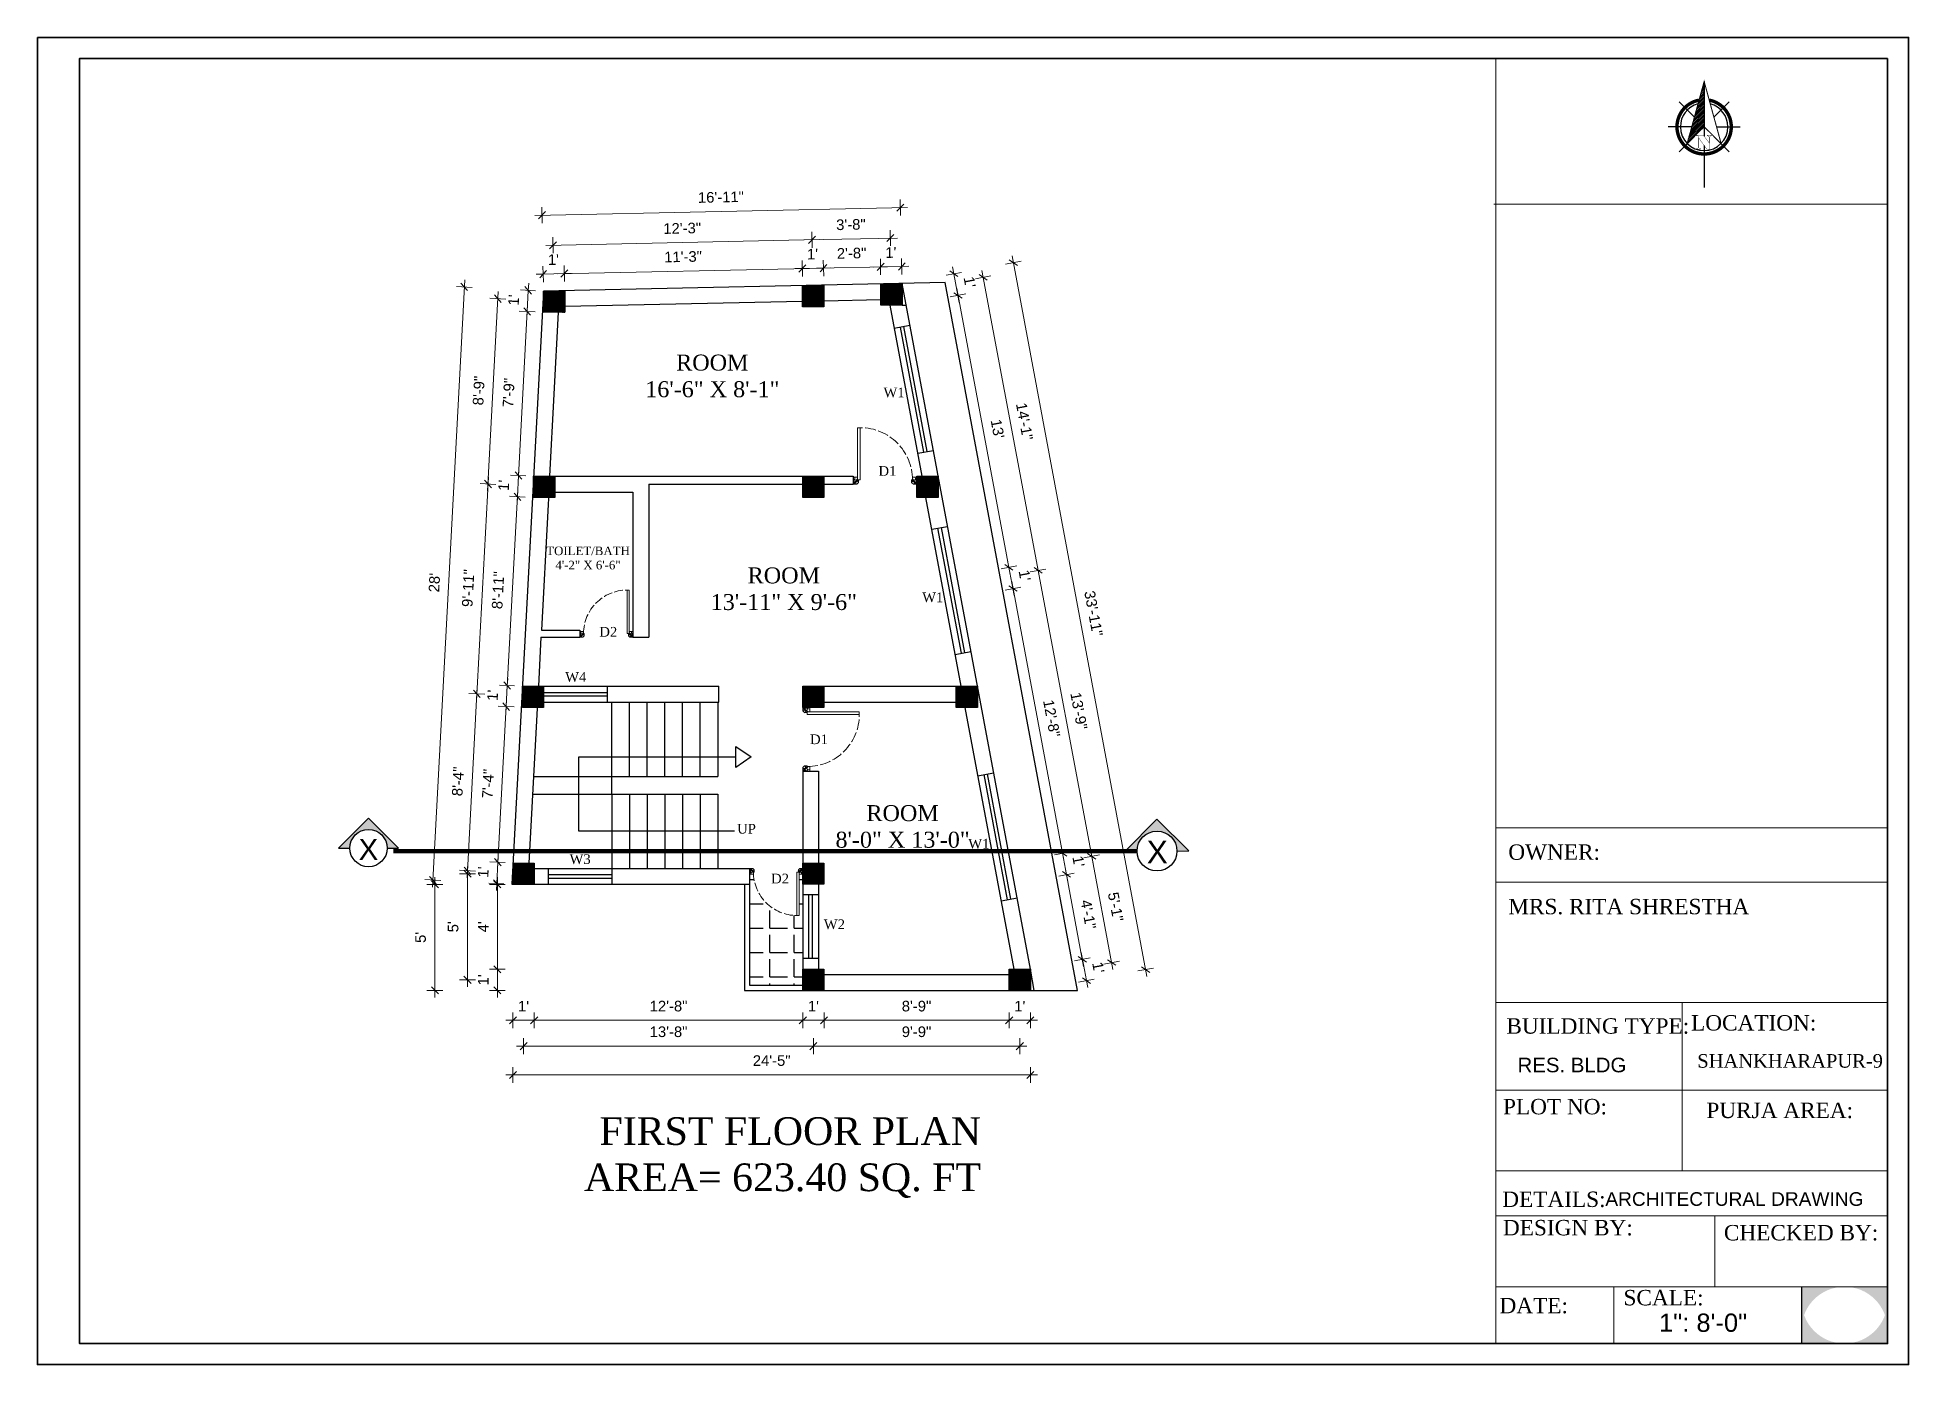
# Model space of a CAD drawing. Header units: inches. Extents: x 45643 to 70559, y -8725 to 1713.
# Drawn here: x 60563 to 61621, y -6777 to -6026 of the extents above; entities that cross this region are included whole.
import ezdxf

# ---------------------------------------------------------------- set-up
doc = ezdxf.new("R2010")
doc.units = ezdxf.units.IN
doc.header["$MEASUREMENT"] = 0
for name, pattern in [('ACAD_ISO02W100', [15, 12, -3]), ('ACAD_ISO10W100', [18.5, 12, -3, 0.5, -3]), ('CONTINUA', [0])]:
    doc.linetypes.add(name, pattern=pattern)
for name, color, linetype, lineweight in [('A_Title Text', 105, 'Continuous', 60), ('Door-window', 150, 'Continuous', 9), ('DW-SEC', 24, 'Continuous', 25), ('ELEVATION', 6, 'Continuous', 30), ('hatch', 30, 'Continuous', 5), ('REBARS', 50, 'Continuous', 20), ('Siteplan', 7, 'Continuous', 30), ('Text', 7, 'Continuous', 9), ('WALL', 240, 'Continuous', 30)]:
    doc.layers.add(name, color=color, linetype=linetype, lineweight=lineweight)
doc.layers.add('AG-DIAGRAM', color=7, linetype='Continuous', true_color=0xfecc66)
doc.layers.add('DIM', color=5, linetype='Continuous')
doc.layers.add('DIMENTION', color=8, linetype='Continuous')
doc.layers.add('Normal Wall', color=7, linetype='Continuous', lineweight=35, true_color=0xffaf89)
doc.layers.add('Rear Wall', color=7, linetype='Continuous', lineweight=20, true_color=0xd4e480)
doc.styles.add('Arial', font='arial.ttf')
doc.styles.get("Standard").update_dxf_attribs({"font": 'times.ttf'})
doc.styles.add('SwissBT', font='swiss.ttf', dxfattribs={"height": 12})
doc.styles.add('text-arial', font='arial.ttf', dxfattribs={"width": 0.95})
doc.dimstyles.new('Sudeep', dxfattribs={"dimtxt": 6, "dimasz": 4, "dimexe": 4.5, "dimexo": 4.5, "dimgap": 5, "dimtad": 1, "dimdec": 0, "dimlunit": 4, "dimtxsty": 'Arial', "dimblk": 'OBLIQUE', "dimcen": 250, "dimdle": 4, "dimclrd": 86, "dimclre": 5, "dimclrt": 1, "dimadec": 0, "dimazin": 0, "dimtfac": 1, "dimtdec": 0, "dimtix": 1, "dimtmove": 1, "dimatfit": 3, "dimldrblk": 'OBLIQUE', "dimfxl": 4.5, "dimfxlon": 1, "dimfrac": 2, "dimlwd": 15, "dimlwe": 13, "dimarcsym": 0})

msp = doc.modelspace()

# ---------------------------------------------------------------- texts
at = {"color": 0}
for s, p in [('OWNER:', (61395.012, -6491.413)), ('LOCATION:', (61498.351, -6587.959))]:
    msp.add_text(s, height=8.7044, dxfattribs=at).set_placement(p)
for s, insert, char_height, width, attachment_point in [('{\\fTimes New Roman|b0|i0|c0|p18;ROOM\\P16\'-6" X 8\'-1"}', (60944.946, -6205.723), 9.02995, 83.27614, 2), ('{\\fTimes New Roman|b0|i0|c0|p18;W1}', (61041.733, -6224.385), 5.48695, 54.20129, 1), ('{\\fTimes New Roman|b0|i0|c0|p18;D1}', (61038.889, -6268.773), 5.48695, 54.20129, 1), ('TOILET/BATH\\P4\'-2" X 6\'-6"', (60874.658, -6314.299), 4.8175, 44.42805, 2), ('ROOM\\P13\'-11" X 9\'-6"', (60985.376, -6326.065), 9.02995, 83.27614, 2), ('{\\fTimes New Roman|b0|i0|c0|p18;W1}', (61063.592, -6340.244), 5.48695, 54.20129, 1), ('{\\fTimes New Roman|b0|i0|c0|p18;D2}', (60881.054, -6365.229), 5.48695, 54.20129, 7), ('W4', (60861.739, -6385.276), 5.4869, 54.20129, 1), ('{\\fTimes New Roman|b0|i0|c0|p18;D1}', (61000.199, -6420.532), 5.48695, 54.20129, 1), ('{\\fTimes New Roman|b0|i0|c0|p18;ROOM\\P8\'-0" X 13\'-0"}', (61052.526, -6460.501), 9.02995, 83.27614, 2), ('{\\fTimes New Roman|b0|i0|c0|p18;UP}', (60958.99, -6471.119), 5.48695, 1396.07299, 1), ('{\\fTimes New Roman|b0|i0|c0|p18;W1}', (61089.651, -6479.591), 5.48695, 54.20129, 1), ('{\\fTimes New Roman|b0|i0|c0|p18;W3}', (60864.219, -6488.276), 5.48695, 54.20129, 1), ('{\\fTimes New Roman|b0|i0|c0|p18;D2}', (60978.165, -6499.283), 5.48695, 54.20129, 1), ('{\\fTimes New Roman|b0|i0|c0|p18;W2}', (61007.979, -6525.138), 5.48695, 54.20129, 1), ('{\\fTimes New Roman|b0|i0|c0|p18;FIRST FLOOR PLAN\\PAREA= 623.40 SQ. FT}', (61096.884, -6636.988), 15.677, 251.41486, 3)]:
    msp.add_mtext(s, dxfattribs=dict(insert=insert, char_height=char_height, width=width, attachment_point=attachment_point))
at = {"layer": 'Text', "style": 'text-arial'}
for height, p in [(12, (60744.913, -6491.595)), (12.8, (61190.566, -6493.477))]:
    msp.add_text('X', height=height, rotation=0.155757, dxfattribs=at).set_placement(p)
at = {"layer": 'Text', "color": 0}
for s, height, p in [('OWNER:', 8.7044, (61395.012, -6491.413)), ('MRS. RITA SHRESTHA', 8.70441, (61395.012, -6522.218)), ('LOCATION:', 8.7044, (61498.351, -6587.959)), ('CHECKED BY:', 8.70441, (61516.915, -6706.65)), ('CHECKED BY:', 8.70441, (61516.915, -6706.65)), ('DATE:', 8.7044, (61390.054, -6747.848)), ('SCALE:', 8.7044, (61460.144, -6743.384)), ('SCALE:', 8.7044, (61460.144, -6743.384))]:
    msp.add_text(s, height=height, dxfattribs=at).set_placement(p)
at = {"layer": 'Text', "color": 0, "attachment_point": 1}
for s, insert, char_height, width in [('BUILDING TYPE:', (61393.932, -6581.041), 8.70441, 148.55507), ('BUILDING TYPE:', (61393.932, -6581.041), 8.70441, 148.55507), ('PLOT NO: ', (61392.029, -6626.649), 8.7044, 138.02713), ('PLOT NO: ', (61392.029, -6626.649), 8.7044, 138.02713), ('PURJA AREA:', (61507.037, -6628.756), 8.70441, 197.58209), ('PURJA AREA:', (61507.037, -6628.756), 8.70441, 197.58209), ('DETAILS: ', (61391.587, -6679.038), 8.7044, 138.02713), ('DESIGN BY:', (61391.987, -6695.089), 8.7044, 138.02713), ('DESIGN BY:', (61391.987, -6695.089), 8.7044, 138.02713)]:
    msp.add_mtext(s, dxfattribs=dict(at, insert=insert, char_height=char_height, width=width))
at = {"layer": 'Text', "color": 0, "linetype": 'ByBlock', "insert": (61501.882, -6601.307), "char_height": 7.67109, "attachment_point": 1}
msp.add_mtext_dynamic_manual_height_columns('SHANKHARAPUR-9', width=381.03512, gutter_width=1.534, heights=[0], dxfattribs=at)
at = {"layer": 'Text', "color": 0, "insert": (61400.244, -6603.338), "char_height": 8.2555, "width": 163.21422, "attachment_point": 1, "style": 'SwissBT'}
msp.add_mtext('RES. BLDG', dxfattribs=at)
msp.add_mtext('RES. BLDG', dxfattribs=at)
at = {"layer": 'Text', "color": 0, "linetype": 'ByBlock', "insert": (61449.884, -6679.379), "char_height": 7.73955, "width": 268.53223, "attachment_point": 1, "style": 'SwissBT'}
msp.add_mtext('ARCHITECTURAL DRAWING', dxfattribs=at)
at = {"layer": 'Text', "color": 0, "ltscale": 0.5, "insert": (61480.225, -6748.028), "char_height": 10.3194, "width": 127.53441, "attachment_point": 1, "style": 'SwissBT'}
msp.add_mtext('1": 8\'-0"', dxfattribs=at)
msp.add_mtext('1": 8\'-0"', dxfattribs=at)

# ---------------------------------------------------------------- blocks, each defined once
blk = doc.blocks.new('*X1197')
at = {"color": 0}
for p, q in [((145.96, -414.6), (147.62, -412.94)), ((146.16, -413.87), (147.62, -412.41)), ((146.36, -413.14), (147.62, -411.88)), ((146.55, -412.41), (147.62, -411.35)), ((146.75, -411.68), (147.62, -410.82)), ((146.95, -410.95), (147.62, -410.29)), ((147.15, -410.22), (147.62, -409.76)), ((147.35, -409.49), (147.62, -409.23)), ((147.55, -408.76), (147.62, -408.7)), ((143.76, -422.63), (147.62, -418.77)), ((143.96, -421.9), (147.62, -418.24)), ((144.16, -421.17), (147.62, -417.71)), ((144.36, -420.44), (147.62, -417.18)), ((144.56, -419.71), (147.62, -416.65)), ((144.76, -418.98), (147.62, -416.12)), ((144.96, -418.25), (147.62, -415.59)), ((145.16, -417.52), (147.62, -415.06)), ((145.36, -416.79), (147.62, -414.53)), ((145.56, -416.06), (147.62, -414)), ((145.76, -415.33), (147.62, -413.47)), ((142.76, -426.28), (147.62, -421.42)), ((142.96, -425.55), (147.62, -420.89)), ((143.16, -424.82), (147.62, -420.36)), ((143.36, -424.09), (147.62, -419.83)), ((143.56, -423.36), (147.62, -419.3))]:
    blk.add_line(p, q, dxfattribs=at)
blk = doc.blocks.new('NORTH_15')
for p, q in [((-2.87, 2.87), (-7.37, 7.37)), ((0, 3.66), (0, 10.62)), ((2.87, 2.87), (7.37, 7.37)), ((-13.37, 0), (2.72, 0)), ((5.49, 0), (17.83, 0)), ((-2.87, -2.87), (-7.37, -7.37)), ((0, -3.66), (0, -10.62)), ((2.87, -2.87), (7.37, -7.37))]:
    blk.add_line(p, q)
at = {"const_width": 1}
for points in [[(0, -8, 1), (0, 8, 0.359415), (-7.86, 1.52, 1)], [(-7.86, -1.52, 0.359415), (0, -8, 1)]]:
    blk.add_lwpolyline(points, format="xyb", dxfattribs=at)
for points, const_width in [([(4.96, -5.01), (-13.37, 0), (4.9, 5), (0, 0), (4.96, -5.01)], 0.3), ([(5.93, -1.55), (6, -1.55), (6.07, -1.54), (6.13, -1.53), (6.17, -1.52), (6.22, -1.51), (6.26, -1.49), (6.28, -1.47), (6.3, -1.45), (6.32, -1.42), (6.33, -1.39), (6.35, -1.34), (6.36, -1.29), (6.37, -1.23), (6.38, -1.16), (6.38, -1.08), (6.38, -1), (6.54, -1), (6.54, -2.34), (6.38, -2.34), (6.38, -2.3), (6.38, -2.23), (6.38, -2.16), (6.37, -2.09), (6.36, -2.04), (6.35, -1.99), (6.33, -1.95), (6.32, -1.91), (6.3, -1.88), (6.28, -1.86), (6.26, -1.83), (6.22, -1.81), (6.18, -1.8), (6.13, -1.78), (6.07, -1.77), (6.01, -1.76), (5.95, -1.76), (2.66, -1.76), (2.66, -2.34), (2.5, -2.34), (2.5, -0.16), (4.71, 1.44), (3.14, 1.44), (3.07, 1.44), (3, 1.43), (2.94, 1.42), (2.89, 1.41), (2.85, 1.4), (2.81, 1.38), (2.78, 1.36), (2.76, 1.34), (2.74, 1.31), (2.72, 1.27), (2.7, 1.22), (2.69, 1.17), (2.68, 1.11), (2.67, 1.04), (2.66, 0.97), (2.66, 0.89), (2.66, 0.87), (2.5, 0.87), (2.5, 2.21), (2.66, 2.21), (2.66, 2.17), (2.66, 2.09), (2.67, 2.03), (2.68, 1.97), (2.69, 1.91), (2.7, 1.86), (2.71, 1.82), (2.73, 1.78), (2.75, 1.76), (2.77, 1.74), (2.8, 1.72), (2.85, 1.7), (2.89, 1.68), (2.94, 1.67), (3, 1.66), (3.07, 1.66), (3.14, 1.66), (6.54, 1.66), (6.54, 0.75), (3.33, -1.55), (5.93, -1.55), (5.93, -1.55)], 0.1)]:
    blk.add_lwpolyline(points, dxfattribs=dict(const_width=const_width))
for start, end in [(90, 164.973), (270, 90), (195.027, 270)]:
    blk.add_arc((0, 0), 7, start, end)
at = {"rotation": 90}
blk.add_blockref('*X1197', (-421.89, -147.62), dxfattribs=at)
blk = doc.blocks.new('A$C0BDB7EE9')
at = {"layer": 'Siteplan', "xscale": 2.999999999999779, "yscale": 2.999999999999779, "zscale": 2.999999999999779, "rotation": 247.8612575918487}
blk.add_blockref('NORTH_15', (20.2, 49.5), dxfattribs=at)
blk = doc.blocks.new('A$C327B4BBD')
at = {"layer": 'DIMENTION', "ltscale": 0.3, "xscale": 1.171875000000082, "yscale": 1.171875000000082, "zscale": 1.171875000000082, "rotation": 112.1387424081494}
blk.add_blockref('A$C0BDB7EE9', (16.1, 0), dxfattribs=at)
blk = doc.blocks.new("D 3'")
at = {"layer": 'Door-window', "linetype": 'Continuous', "ltscale": 0.25}
for p, q in [((3749.6, -16741), (3749.6, -16711.5)), ((3751.1, -16711.5), (3749.6, -16711.5)), ((3751.1, -16741), (3751.1, -16711.5)), ((3747.1, -16743.5), (3747.1, -16739.5)), ((3747.1, -16739.5), (3749.6, -16739.5)), ((3747.1, -16743.5), (3749.1, -16743.5)), ((3749.1, -16743.5), (3750.1, -16742.5)), ((3749.6, -16741), (3751.1, -16741)), ((3750.1, -16742.5), (3750.1, -16741)), ((3780.1, -16742.5), (3780.1, -16741)), ((3780.6, -16741), (3780.1, -16741)), ((3781.1, -16743.5), (3780.1, -16742.5)), ((3783.1, -16739.5), (3780.6, -16739.5)), ((3780.6, -16739.5), (3780.6, -16741)), ((3783.1, -16743.5), (3781.1, -16743.5)), ((3783.1, -16743.5), (3783.1, -16739.5))]:
    blk.add_line(p, q, dxfattribs=at)
at = {"layer": 'Door-window', "linetype": 'ACAD_ISO02W100', "ltscale": 0.5}
blk.add_arc((3751.1, -16741), 29.5, 0, 90, dxfattribs=at)
at = {"layer": 'hatch', "color": 8}
for p, q in [((3747.1, -16743.5), (3748.2, -16739.5)), ((3747.1, -16743.5), (3749.6, -16740.4)), ((3747.1, -16743.5), (3750.1, -16741.2)), ((3783.1, -16743.5), (3780.1, -16741.2)), ((3783.1, -16743.5), (3780.6, -16740.4)), ((3783.1, -16743.5), (3782.1, -16739.5))]:
    blk.add_line(p, q, dxfattribs=at)
for centre, radius, start, end in [((3747.4, -16743.6), 2.93, 20.9872, 95.0825), ((3747.4, -16743.6), 1.42, 5.1372, 101.4864), ((3782.9, -16743.6), 2.93, 84.9175, 159.0128), ((3782.9, -16743.6), 1.42, 78.5136, 174.8628)]:
    blk.add_arc(centre, radius, start, end, dxfattribs=at)
blk = doc.blocks.new('SECTION-TAG')
at = {"layer": 'hatch'}
h = blk.add_hatch(color=256, dxfattribs=at)
h.dxf.hatch_style = 1
h.paths.add_polyline_path([(0.22, 0), (0.352, 0), (0, 0.352), (-0.352, 0), (-0.22, 0, -1)])
at = {"layer": 'AG-DIAGRAM'}
for p, q in [((0, 0.352), (-0.352, 0)), ((0.352, 0), (0, 0.352)), ((-0.352, 0), (-0.22, 0)), ((0.22, 0), (0.352, 0))]:
    blk.add_line(p, q, dxfattribs=at)
blk.add_circle((0, 0), 0.22, dxfattribs=at)
blk = doc.blocks.new('_Oblique')
at = {"color": 0, "linetype": 'ByBlock', "lineweight": -2}
blk.add_line((-0.5, -0.5), (0.5, 0.5), dxfattribs=at)
blk = doc.blocks.new('*D1293')
at = {"layer": 'A_Title Text', "color": 5, "lineweight": 13, "transparency": 16777216}
for p, q in [((60849.4, -6164.7), (60849.2, -6155.7)), ((60861.4, -6164.4), (60861.2, -6155.4))]:
    blk.add_line(p, q, dxfattribs=at)
at = {"layer": 'A_Title Text', "color": 86, "lineweight": 15, "transparency": 16777216}
for p, q in [((60849.3, -6160.2), (60845.3, -6160.3)), ((60849.3, -6160.2), (60861.3, -6159.9)), ((60861.3, -6159.9), (60865.3, -6159.8))]:
    blk.add_line(p, q, dxfattribs=at)
at = {"layer": 'Defpoints', "color": 0, "transparency": 16777216}
for p in [(60861.3, -6159.9), (60849.5, -6169.8), (60861.5, -6169.6)]:
    blk.add_point(p, dxfattribs=at)
at = {"layer": 'A_Title Text', "color": 86, "lineweight": 15, "transparency": 16777216, "xscale": 4, "yscale": 4, "zscale": 4}
for p, rotation in [((60849.3, -6160.2), 1.21929869383254), ((60861.3, -6159.9), 181.2192986938325)]:
    blk.add_blockref('_Oblique', p, dxfattribs=dict(at, rotation=rotation))
at = {"layer": 'A_Title Text', "color": 1, "transparency": 16777216, "insert": (60855.1, -6152), "char_height": 6, "attachment_point": 5, "rotation": 1.2193, "style": 'Arial'}
blk.add_mtext("1'", dxfattribs=at)
blk = doc.blocks.new('*D1294')
at = {"layer": 'A_Title Text', "color": 86, "lineweight": 15, "transparency": 16777216}
blk.add_line((60857.3, -6160), (60999.8, -6157), dxfattribs=at)
at = {"layer": 'A_Title Text', "color": 5, "lineweight": 13, "transparency": 16777216}
for p, q in [((60861.4, -6164.4), (60861.2, -6155.4)), ((60995.9, -6161.5), (60995.7, -6152.6))]:
    blk.add_line(p, q, dxfattribs=at)
at = {"layer": 'Defpoints', "color": 0, "transparency": 16777216}
for p in [(60995.8, -6157), (60996, -6166.7), (60861.5, -6169.6)]:
    blk.add_point(p, dxfattribs=at)
at = {"layer": 'A_Title Text', "color": 86, "lineweight": 15, "transparency": 16777216, "xscale": 4, "yscale": 4, "zscale": 4}
for p, rotation in [((60995.8, -6157), 1.219298693830114), ((60861.3, -6159.9), 181.2192986938301)]:
    blk.add_blockref('_Oblique', p, dxfattribs=dict(at, rotation=rotation))
at = {"layer": 'A_Title Text', "color": 1, "transparency": 16777216, "insert": (60928.4, -6150.4), "char_height": 6, "attachment_point": 5, "rotation": 1.2193, "style": 'Arial'}
blk.add_mtext('11\'-3"', dxfattribs=at)
blk = doc.blocks.new('*D1295')
at = {"layer": 'A_Title Text', "color": 86, "lineweight": 15, "transparency": 16777216}
for p, q in [((60995.8, -6157), (60991.8, -6157.1)), ((60995.8, -6157), (61007.8, -6156.8)), ((61007.8, -6156.8), (61011.8, -6156.7))]:
    blk.add_line(p, q, dxfattribs=at)
at = {"layer": 'A_Title Text', "color": 5, "lineweight": 13, "transparency": 16777216}
for p, q in [((60995.9, -6161.5), (60995.7, -6152.6)), ((61007.9, -6161.3), (61007.7, -6152.3))]:
    blk.add_line(p, q, dxfattribs=at)
at = {"layer": 'Defpoints', "color": 0, "transparency": 16777216}
for p in [(61007.8, -6156.8), (60996, -6166.7), (61008, -6166.4)]:
    blk.add_point(p, dxfattribs=at)
at = {"layer": 'A_Title Text', "color": 86, "lineweight": 15, "transparency": 16777216, "xscale": 4, "yscale": 4, "zscale": 4}
for p, rotation in [((60995.8, -6157), 1.219298693830142), ((61007.8, -6156.8), 181.2192986938301)]:
    blk.add_blockref('_Oblique', p, dxfattribs=dict(at, rotation=rotation))
at = {"layer": 'A_Title Text', "color": 1, "transparency": 16777216, "insert": (61001.6, -6148.9), "char_height": 6, "attachment_point": 5, "rotation": 1.2193, "style": 'Arial'}
blk.add_mtext("1'", dxfattribs=at)
blk = doc.blocks.new('*D1296')
at = {"layer": 'A_Title Text', "color": 86, "lineweight": 15, "transparency": 16777216}
blk.add_line((61003.8, -6156.9), (61044, -6156), dxfattribs=at)
at = {"layer": 'A_Title Text', "color": 5, "lineweight": 13, "transparency": 16777216}
for p, q in [((61007.9, -6161.3), (61007.7, -6152.3)), ((61040.1, -6160.6), (61040, -6151.6))]:
    blk.add_line(p, q, dxfattribs=at)
at = {"layer": 'Defpoints', "color": 0, "transparency": 16777216}
for p in [(61040.1, -6156.1), (61008, -6166.4), (61040.3, -6165.8)]:
    blk.add_point(p, dxfattribs=at)
at = {"layer": 'A_Title Text', "color": 86, "lineweight": 15, "transparency": 16777216, "xscale": 4, "yscale": 4, "zscale": 4}
for p, rotation in [((61007.8, -6156.8), 181.2192986938301), ((61040.1, -6156.1), 1.219298693830114)]:
    blk.add_blockref('_Oblique', p, dxfattribs=dict(at, rotation=rotation))
at = {"layer": 'A_Title Text', "color": 1, "transparency": 16777216, "insert": (61023.7, -6148.4), "char_height": 6, "attachment_point": 5, "rotation": 1.2193, "style": 'Arial'}
blk.add_mtext('2\'-8"', dxfattribs=at)
blk = doc.blocks.new('*D1297')
at = {"layer": 'A_Title Text', "color": 86, "lineweight": 15, "transparency": 16777216}
for p, q in [((61040.1, -6156.1), (61036.1, -6156.2)), ((61040.1, -6156.1), (61052.1, -6155.9)), ((61052.1, -6155.9), (61056, -6155.8))]:
    blk.add_line(p, q, dxfattribs=at)
at = {"layer": 'A_Title Text', "color": 5, "lineweight": 13, "transparency": 16777216}
for p, q in [((61040.1, -6160.6), (61040, -6151.6)), ((61052.1, -6160.4), (61052, -6151.4))]:
    blk.add_line(p, q, dxfattribs=at)
at = {"layer": 'Defpoints', "color": 0, "transparency": 16777216}
for p in [(61052.1, -6155.9), (61040.3, -6165.8), (61052.3, -6165.5)]:
    blk.add_point(p, dxfattribs=at)
at = {"layer": 'A_Title Text', "color": 86, "lineweight": 15, "transparency": 16777216, "xscale": 4, "yscale": 4, "zscale": 4}
for p, rotation in [((61040.1, -6156.1), 1.219298693830142), ((61052.1, -6155.9), 181.2192986938301)]:
    blk.add_blockref('_Oblique', p, dxfattribs=dict(at, rotation=rotation))
at = {"layer": 'A_Title Text', "color": 1, "transparency": 16777216, "insert": (61045.9, -6148), "char_height": 6, "attachment_point": 5, "rotation": 1.2193, "style": 'Arial'}
blk.add_mtext("1'", dxfattribs=at)
blk = doc.blocks.new('*D1298')
at = {"layer": 'A_Title Text', "color": 5, "lineweight": 13, "transparency": 16777216}
for p, q in [((61001.4, -6145.3), (61001.2, -6136.3)), ((60854.9, -6148.4), (60854.7, -6139.4))]:
    blk.add_line(p, q, dxfattribs=at)
at = {"layer": 'A_Title Text', "color": 86, "lineweight": 15, "transparency": 16777216}
blk.add_line((60850.8, -6144), (61005.3, -6140.7), dxfattribs=at)
at = {"layer": 'Defpoints', "color": 0, "transparency": 16777216}
for p in [(61001.3, -6140.8), (60855.5, -6175.8), (61002, -6172.7)]:
    blk.add_point(p, dxfattribs=at)
at = {"layer": 'A_Title Text', "color": 86, "lineweight": 15, "transparency": 16777216, "xscale": 4, "yscale": 4, "zscale": 4}
for p, rotation in [((60854.8, -6143.9), 181.2201277268302), ((61001.3, -6140.8), 1.220127726830222)]:
    blk.add_blockref('_Oblique', p, dxfattribs=dict(at, rotation=rotation))
at = {"layer": 'A_Title Text', "color": 1, "transparency": 16777216, "insert": (60927.9, -6134.3), "char_height": 6, "attachment_point": 5, "rotation": 1.2201, "style": 'Arial'}
blk.add_mtext('12\'-3"', dxfattribs=at)
blk = doc.blocks.new('*D1299')
at = {"layer": 'A_Title Text', "color": 5, "lineweight": 13, "transparency": 16777216}
for p, q in [((61001.4, -6145.3), (61001.2, -6136.3)), ((61045.7, -6144.3), (61045.5, -6135.3))]:
    blk.add_line(p, q, dxfattribs=at)
at = {"layer": 'A_Title Text', "color": 86, "lineweight": 15, "transparency": 16777216}
blk.add_line((60997.3, -6140.9), (61049.6, -6139.8), dxfattribs=at)
at = {"layer": 'Defpoints', "color": 0, "transparency": 16777216}
for p in [(61045.6, -6139.8), (61002, -6172.7), (61046.3, -6171.8)]:
    blk.add_point(p, dxfattribs=at)
at = {"layer": 'A_Title Text', "color": 86, "lineweight": 15, "transparency": 16777216, "xscale": 4, "yscale": 4, "zscale": 4}
for p, rotation in [((61001.3, -6140.8), 181.2201277268383), ((61045.6, -6139.8), 1.220127726838364)]:
    blk.add_blockref('_Oblique', p, dxfattribs=dict(at, rotation=rotation))
at = {"layer": 'A_Title Text', "color": 1, "transparency": 16777216, "insert": (61023.3, -6132.2), "char_height": 6, "attachment_point": 5, "rotation": 1.2201, "style": 'Arial'}
blk.add_mtext('3\'-8"', dxfattribs=at)
blk = doc.blocks.new('*D1258')
at = {"layer": 'A_Title Text', "color": 86, "lineweight": 15, "transparency": 16777216}
blk.add_line((60844.6, -6127), (61055.3, -6122.5), dxfattribs=at)
at = {"layer": 'A_Title Text', "color": 5, "lineweight": 13, "transparency": 16777216}
for p, q in [((60848.7, -6131.4), (60848.5, -6122.4)), ((61051.4, -6127.1), (61051.2, -6118.1))]:
    blk.add_line(p, q, dxfattribs=at)
at = {"layer": 'Defpoints', "color": 0, "transparency": 16777216}
for p in [(61051.3, -6122.6), (61052.3, -6165.5), (60849.5, -6169.8)]:
    blk.add_point(p, dxfattribs=at)
at = {"layer": 'A_Title Text', "color": 86, "lineweight": 15, "transparency": 16777216, "xscale": 4, "yscale": 4, "zscale": 4}
for p, rotation in [((60848.6, -6126.9), 181.219298693352), ((61051.3, -6122.6), 1.219298693351924)]:
    blk.add_blockref('_Oblique', p, dxfattribs=dict(at, rotation=rotation))
at = {"layer": 'A_Title Text', "color": 1, "transparency": 16777216, "insert": (60949.8, -6116.7), "char_height": 6, "attachment_point": 5, "rotation": 1.2193, "style": 'Arial'}
blk.add_mtext('16\'-11"', dxfattribs=at)
blk = doc.blocks.new('*D1259')
at = {"layer": 'A_Title Text', "color": 86, "lineweight": 15, "transparency": 16777216}
blk.add_line((60805, -6163.4), (60786.7, -6506.9), dxfattribs=at)
at = {"layer": 'A_Title Text', "color": 5, "lineweight": 13, "transparency": 16777216}
for p, q in [((60809.2, -6167.7), (60800.3, -6167.2)), ((60791.4, -6503.1), (60782.4, -6502.6))]:
    blk.add_line(p, q, dxfattribs=at)
at = {"layer": 'Defpoints', "color": 0, "transparency": 16777216}
for p in [(60849.5, -6169.8), (60786.9, -6502.9), (60831.6, -6505.3)]:
    blk.add_point(p, dxfattribs=at)
at = {"layer": 'A_Title Text', "color": 86, "lineweight": 15, "transparency": 16777216, "xscale": 4, "yscale": 4, "zscale": 4}
for p, rotation in [((60804.7, -6167.4), 86.95153107106873), ((60786.9, -6502.9), 266.9515310710688)]:
    blk.add_blockref('_Oblique', p, dxfattribs=dict(at, rotation=rotation))
at = {"layer": 'A_Title Text', "color": 1, "transparency": 16777216, "insert": (60787.8, -6334.7), "char_height": 6, "attachment_point": 5, "rotation": 86.9515, "style": 'Arial'}
blk.add_mtext("28'", dxfattribs=at)
blk = doc.blocks.new('*D1286')
at = {"layer": 'A_Title Text', "color": 5, "lineweight": 13, "transparency": 16777216}
for p, q in [((60792.6, -6505.3), (60783.6, -6505.3)), ((60792.6, -6565.3), (60783.6, -6565.3))]:
    blk.add_line(p, q, dxfattribs=at)
at = {"layer": 'A_Title Text', "color": 86, "lineweight": 15, "transparency": 16777216}
blk.add_line((60788.1, -6501.3), (60788.1, -6569.3), dxfattribs=at)
at = {"layer": 'Defpoints', "color": 0, "transparency": 16777216}
for p in [(61005.1, -6505.3), (60788.1, -6565.3), (61005.1, -6565.3)]:
    blk.add_point(p, dxfattribs=at)
at = {"layer": 'A_Title Text', "color": 86, "lineweight": 15, "transparency": 16777216, "xscale": 4, "yscale": 4, "zscale": 4}
for p, rotation in [((60788.1, -6505.3), 90), ((60788.1, -6565.3), 270)]:
    blk.add_blockref('_Oblique', p, dxfattribs=dict(at, rotation=rotation))
at = {"layer": 'A_Title Text', "color": 1, "transparency": 16777216, "insert": (60780, -6535.3), "char_height": 6, "attachment_point": 5, "rotation": 90, "style": 'Arial'}
blk.add_mtext("5'", dxfattribs=at)
blk = doc.blocks.new('*D1287')
at = {"layer": 'A_Title Text', "color": 5, "lineweight": 13, "transparency": 16777216}
for p, q in [((60832.2, -6577.7), (60832.2, -6586.7)), ((60844.2, -6577.7), (60844.2, -6586.7))]:
    blk.add_line(p, q, dxfattribs=at)
at = {"layer": 'A_Title Text', "color": 86, "lineweight": 15, "transparency": 16777216}
for p, q in [((60832.2, -6582.2), (60828.2, -6582.2)), ((60832.2, -6582.2), (60844.2, -6582.2)), ((60844.2, -6582.2), (60848.2, -6582.2))]:
    blk.add_line(p, q, dxfattribs=at)
at = {"layer": 'Defpoints', "color": 0, "transparency": 16777216}
for p in [(60832.2, -6505.3), (60844.2, -6505.3), (60844.2, -6582.2)]:
    blk.add_point(p, dxfattribs=at)
at = {"layer": 'A_Title Text', "color": 86, "lineweight": 15, "transparency": 16777216, "xscale": 4, "yscale": 4, "zscale": 4}
blk.add_blockref('_Oblique', (60832.2, -6582.2), dxfattribs=at)
at = {"layer": 'A_Title Text', "color": 86, "lineweight": 15, "transparency": 16777216, "xscale": 4, "yscale": 4, "zscale": 4, "rotation": 180}
blk.add_blockref('_Oblique', (60844.2, -6582.2), dxfattribs=at)
at = {"layer": 'A_Title Text', "color": 1, "transparency": 16777216, "insert": (60838.2, -6574.2), "char_height": 6, "attachment_point": 5, "style": 'Arial'}
blk.add_mtext("1'", dxfattribs=at)
blk = doc.blocks.new('*D1288')
at = {"layer": 'A_Title Text', "color": 5, "lineweight": 13, "transparency": 16777216}
for p, q in [((60844.2, -6577.7), (60844.2, -6586.7)), ((60996.1, -6577.7), (60996.1, -6586.7))]:
    blk.add_line(p, q, dxfattribs=at)
at = {"layer": 'A_Title Text', "color": 86, "lineweight": 15, "transparency": 16777216}
blk.add_line((60840.2, -6582.2), (61000.1, -6582.2), dxfattribs=at)
at = {"layer": 'Defpoints', "color": 0, "transparency": 16777216}
for p in [(60844.2, -6505.3), (60996.1, -6565.3), (60996.1, -6582.2)]:
    blk.add_point(p, dxfattribs=at)
at = {"layer": 'A_Title Text', "color": 86, "lineweight": 15, "transparency": 16777216, "xscale": 4, "yscale": 4, "zscale": 4, "rotation": 180}
blk.add_blockref('_Oblique', (60844.2, -6582.2), dxfattribs=at)
at = {"layer": 'A_Title Text', "color": 86, "lineweight": 15, "transparency": 16777216, "xscale": 4, "yscale": 4, "zscale": 4}
blk.add_blockref('_Oblique', (60996.1, -6582.2), dxfattribs=at)
at = {"layer": 'A_Title Text', "color": 1, "transparency": 16777216, "insert": (60920.2, -6574.2), "char_height": 6, "attachment_point": 5, "style": 'Arial'}
blk.add_mtext('12\'-8"', dxfattribs=at)
blk = doc.blocks.new('*D1289')
at = {"layer": 'A_Title Text', "color": 5, "lineweight": 13, "transparency": 16777216}
for p, q in [((60996.1, -6577.7), (60996.1, -6586.7)), ((61008.1, -6577.7), (61008.1, -6586.7))]:
    blk.add_line(p, q, dxfattribs=at)
at = {"layer": 'A_Title Text', "color": 86, "lineweight": 15, "transparency": 16777216}
for p, q in [((60996.1, -6582.2), (60992.1, -6582.2)), ((60996.1, -6582.2), (61008.1, -6582.2)), ((61008.1, -6582.2), (61012.1, -6582.2))]:
    blk.add_line(p, q, dxfattribs=at)
at = {"layer": 'Defpoints', "color": 0, "transparency": 16777216}
for p in [(60996.1, -6565.3), (61008.1, -6565.3), (61008.1, -6582.2)]:
    blk.add_point(p, dxfattribs=at)
at = {"layer": 'A_Title Text', "color": 86, "lineweight": 15, "transparency": 16777216, "xscale": 4, "yscale": 4, "zscale": 4}
blk.add_blockref('_Oblique', (60996.1, -6582.2), dxfattribs=at)
at = {"layer": 'A_Title Text', "color": 86, "lineweight": 15, "transparency": 16777216, "xscale": 4, "yscale": 4, "zscale": 4, "rotation": 180}
blk.add_blockref('_Oblique', (61008.1, -6582.2), dxfattribs=at)
at = {"layer": 'A_Title Text', "color": 1, "transparency": 16777216, "insert": (61002.1, -6574.2), "char_height": 6, "attachment_point": 5, "style": 'Arial'}
blk.add_mtext("1'", dxfattribs=at)
blk = doc.blocks.new('*D1290')
at = {"layer": 'A_Title Text', "color": 5, "lineweight": 13, "transparency": 16777216}
for p, q in [((61008.1, -6577.7), (61008.1, -6586.7)), ((61112.8, -6577.7), (61112.8, -6586.7))]:
    blk.add_line(p, q, dxfattribs=at)
at = {"layer": 'A_Title Text', "color": 86, "lineweight": 15, "transparency": 16777216}
blk.add_line((61004.1, -6582.2), (61116.8, -6582.2), dxfattribs=at)
at = {"layer": 'Defpoints', "color": 0, "transparency": 16777216}
for p in [(61008.1, -6565.3), (61112.8, -6565.3), (61112.8, -6582.2)]:
    blk.add_point(p, dxfattribs=at)
at = {"layer": 'A_Title Text', "color": 86, "lineweight": 15, "transparency": 16777216, "xscale": 4, "yscale": 4, "zscale": 4, "rotation": 180}
blk.add_blockref('_Oblique', (61008.1, -6582.2), dxfattribs=at)
at = {"layer": 'A_Title Text', "color": 86, "lineweight": 15, "transparency": 16777216, "xscale": 4, "yscale": 4, "zscale": 4}
blk.add_blockref('_Oblique', (61112.8, -6582.2), dxfattribs=at)
at = {"layer": 'A_Title Text', "color": 1, "transparency": 16777216, "insert": (61060.4, -6574.2), "char_height": 6, "attachment_point": 5, "style": 'Arial'}
blk.add_mtext('8\'-9"', dxfattribs=at)
blk = doc.blocks.new('*D1291')
at = {"layer": 'A_Title Text', "color": 5, "lineweight": 13, "transparency": 16777216}
for p, q in [((61112.8, -6577.7), (61112.8, -6586.7)), ((61124.8, -6577.7), (61124.8, -6586.7))]:
    blk.add_line(p, q, dxfattribs=at)
at = {"layer": 'A_Title Text', "color": 86, "lineweight": 15, "transparency": 16777216}
for p, q in [((61112.8, -6582.2), (61108.8, -6582.2)), ((61112.8, -6582.2), (61124.8, -6582.2)), ((61124.8, -6582.2), (61128.8, -6582.2))]:
    blk.add_line(p, q, dxfattribs=at)
at = {"layer": 'Defpoints', "color": 0, "transparency": 16777216}
for p in [(61112.8, -6565.3), (61124.8, -6565.3), (61124.8, -6582.2)]:
    blk.add_point(p, dxfattribs=at)
at = {"layer": 'A_Title Text', "color": 86, "lineweight": 15, "transparency": 16777216, "xscale": 4, "yscale": 4, "zscale": 4}
blk.add_blockref('_Oblique', (61112.8, -6582.2), dxfattribs=at)
at = {"layer": 'A_Title Text', "color": 86, "lineweight": 15, "transparency": 16777216, "xscale": 4, "yscale": 4, "zscale": 4, "rotation": 180}
blk.add_blockref('_Oblique', (61124.8, -6582.2), dxfattribs=at)
at = {"layer": 'A_Title Text', "color": 1, "transparency": 16777216, "insert": (61118.8, -6574.2), "char_height": 6, "attachment_point": 5, "style": 'Arial'}
blk.add_mtext("1'", dxfattribs=at)
blk = doc.blocks.new('*D1260')
at = {"layer": 'A_Title Text', "color": 86, "lineweight": 15, "transparency": 16777216}
blk.add_line((60834.2, -6596.8), (61006.1, -6596.8), dxfattribs=at)
at = {"layer": 'A_Title Text', "color": 5, "lineweight": 13, "transparency": 16777216}
for p, q in [((60838.2, -6592.3), (60838.2, -6601.3)), ((61002.1, -6592.3), (61002.1, -6601.3))]:
    blk.add_line(p, q, dxfattribs=at)
at = {"layer": 'Defpoints', "color": 0, "transparency": 16777216}
for p in [(60838.2, -6499.3), (61002.1, -6499.3), (61002.1, -6596.8)]:
    blk.add_point(p, dxfattribs=at)
at = {"layer": 'A_Title Text', "color": 86, "lineweight": 15, "transparency": 16777216, "xscale": 4, "yscale": 4, "zscale": 4, "rotation": 180}
blk.add_blockref('_Oblique', (60838.2, -6596.8), dxfattribs=at)
at = {"layer": 'A_Title Text', "color": 86, "lineweight": 15, "transparency": 16777216, "xscale": 4, "yscale": 4, "zscale": 4}
blk.add_blockref('_Oblique', (61002.1, -6596.8), dxfattribs=at)
at = {"layer": 'A_Title Text', "color": 1, "transparency": 16777216, "insert": (60920.2, -6588.7), "char_height": 6, "attachment_point": 5, "style": 'Arial'}
blk.add_mtext('13\'-8"', dxfattribs=at)
blk = doc.blocks.new('*D1292')
at = {"layer": 'A_Title Text', "color": 86, "lineweight": 15, "transparency": 16777216}
blk.add_line((60998.1, -6596.8), (61122.8, -6596.8), dxfattribs=at)
at = {"layer": 'A_Title Text', "color": 5, "lineweight": 13, "transparency": 16777216}
for p, q in [((61002.1, -6592.3), (61002.1, -6601.3)), ((61118.8, -6592.3), (61118.8, -6601.3))]:
    blk.add_line(p, q, dxfattribs=at)
at = {"layer": 'Defpoints', "color": 0, "transparency": 16777216}
for p in [(61002.1, -6499.3), (61118.8, -6559.3), (61118.8, -6596.8)]:
    blk.add_point(p, dxfattribs=at)
at = {"layer": 'A_Title Text', "color": 86, "lineweight": 15, "transparency": 16777216, "xscale": 4, "yscale": 4, "zscale": 4, "rotation": 180}
blk.add_blockref('_Oblique', (61002.1, -6596.8), dxfattribs=at)
at = {"layer": 'A_Title Text', "color": 86, "lineweight": 15, "transparency": 16777216, "xscale": 4, "yscale": 4, "zscale": 4}
blk.add_blockref('_Oblique', (61118.8, -6596.8), dxfattribs=at)
at = {"layer": 'A_Title Text', "color": 1, "transparency": 16777216, "insert": (61060.4, -6588.7), "char_height": 6, "attachment_point": 5, "style": 'Arial'}
blk.add_mtext('9\'-9"', dxfattribs=at)
blk = doc.blocks.new('*D1261')
at = {"layer": 'A_Title Text', "color": 5, "lineweight": 13, "transparency": 16777216}
for p, q in [((60832.2, -6608.6), (60832.2, -6617.6)), ((61124.8, -6608.6), (61124.8, -6617.6))]:
    blk.add_line(p, q, dxfattribs=at)
at = {"layer": 'A_Title Text', "color": 86, "lineweight": 15, "transparency": 16777216}
blk.add_line((60828.2, -6613.1), (61128.8, -6613.1), dxfattribs=at)
at = {"layer": 'Defpoints', "color": 0, "transparency": 16777216}
for p in [(60832.2, -6505.3), (61124.8, -6565.3), (61124.8, -6613.1)]:
    blk.add_point(p, dxfattribs=at)
at = {"layer": 'A_Title Text', "color": 86, "lineweight": 15, "transparency": 16777216, "xscale": 4, "yscale": 4, "zscale": 4, "rotation": 180}
blk.add_blockref('_Oblique', (60832.2, -6613.1), dxfattribs=at)
at = {"layer": 'A_Title Text', "color": 86, "lineweight": 15, "transparency": 16777216, "xscale": 4, "yscale": 4, "zscale": 4}
blk.add_blockref('_Oblique', (61124.8, -6613.1), dxfattribs=at)
at = {"layer": 'A_Title Text', "color": 1, "transparency": 16777216, "insert": (60978.5, -6605), "char_height": 6, "attachment_point": 5, "style": 'Arial'}
blk.add_mtext('24\'-5"', dxfattribs=at)
blk = doc.blocks.new('*D1262')
at = {"layer": 'A_Title Text', "color": 5, "lineweight": 13, "transparency": 16777216}
for p, q in [((60827.8, -6493), (60819.2, -6492.6)), ((60827.1, -6505), (60818.6, -6504.6))]:
    blk.add_line(p, q, dxfattribs=at)
at = {"layer": 'A_Title Text', "color": 86, "lineweight": 15, "transparency": 16777216}
for p, q in [((60823.1, -6504.8), (60823.7, -6492.8)), ((60823.7, -6492.8), (60823.9, -6488.8)), ((60823.1, -6504.8), (60822.9, -6508.8))]:
    blk.add_line(p, q, dxfattribs=at)
at = {"layer": 'Defpoints', "color": 0, "transparency": 16777216}
for p in [(60823.7, -6492.8), (60832.2, -6493.3), (60831.6, -6505.3)]:
    blk.add_point(p, dxfattribs=at)
at = {"layer": 'A_Title Text', "color": 86, "lineweight": 15, "transparency": 16777216, "xscale": 4, "yscale": 4, "zscale": 4}
for p, rotation in [((60823.7, -6492.8), 266.9515310710516), ((60823.1, -6504.8), 86.9515310710517)]:
    blk.add_blockref('_Oblique', p, dxfattribs=dict(at, rotation=rotation))
at = {"layer": 'A_Title Text', "color": 1, "transparency": 16777216, "insert": (60815.4, -6498.4), "char_height": 6, "attachment_point": 5, "rotation": 86.9515, "style": 'Arial'}
blk.add_mtext("1'", dxfattribs=at)
blk = doc.blocks.new('*D1263')
at = {"layer": 'A_Title Text', "color": 86, "lineweight": 15, "transparency": 16777216}
blk.add_line((60823.5, -6496.8), (60828.6, -6400.8), dxfattribs=at)
at = {"layer": 'A_Title Text', "color": 5, "lineweight": 13, "transparency": 16777216}
for p, q in [((60832.9, -6405), (60823.9, -6404.5)), ((60827.8, -6493), (60819.2, -6492.6))]:
    blk.add_line(p, q, dxfattribs=at)
at = {"layer": 'Defpoints', "color": 0, "transparency": 16777216}
for p in [(60828.4, -6404.8), (60837.6, -6405.3), (60832.2, -6493.3)]:
    blk.add_point(p, dxfattribs=at)
at = {"layer": 'A_Title Text', "color": 86, "lineweight": 15, "transparency": 16777216, "xscale": 4, "yscale": 4, "zscale": 4}
for p, rotation in [((60828.4, -6404.8), 86.95153107111462), ((60823.7, -6492.8), 266.9515310711146)]:
    blk.add_blockref('_Oblique', p, dxfattribs=dict(at, rotation=rotation))
at = {"layer": 'A_Title Text', "color": 1, "transparency": 16777216, "insert": (60818.1, -6448.4), "char_height": 6, "attachment_point": 5, "rotation": 86.9515, "style": 'Arial'}
blk.add_mtext('7\'-4"', dxfattribs=at)
blk = doc.blocks.new('*D1264')
at = {"layer": 'A_Title Text', "color": 86, "lineweight": 15, "transparency": 16777216}
for p, q in [((60829, -6392.8), (60829.3, -6388.8)), ((60828.4, -6404.8), (60829, -6392.8)), ((60828.4, -6404.8), (60828.2, -6408.8))]:
    blk.add_line(p, q, dxfattribs=at)
at = {"layer": 'A_Title Text', "color": 5, "lineweight": 13, "transparency": 16777216}
for p, q in [((60833.1, -6393), (60824.6, -6392.6)), ((60832.9, -6405), (60823.9, -6404.5))]:
    blk.add_line(p, q, dxfattribs=at)
at = {"layer": 'Defpoints', "color": 0, "transparency": 16777216}
for p in [(60829, -6392.8), (60837.6, -6393.3), (60837.6, -6405.3)]:
    blk.add_point(p, dxfattribs=at)
at = {"layer": 'A_Title Text', "color": 86, "lineweight": 15, "transparency": 16777216, "xscale": 4, "yscale": 4, "zscale": 4}
for p, rotation in [((60829, -6392.8), 266.9515310711146), ((60828.4, -6404.8), 86.95153107111462)]:
    blk.add_blockref('_Oblique', p, dxfattribs=dict(at, rotation=rotation))
at = {"layer": 'A_Title Text', "color": 1, "transparency": 16777216, "insert": (60820.7, -6398.4), "char_height": 6, "attachment_point": 5, "rotation": 86.9515, "style": 'Arial'}
blk.add_mtext("1'", dxfattribs=at)
blk = doc.blocks.new('*D1265')
at = {"layer": 'A_Title Text', "color": 86, "lineweight": 15, "transparency": 16777216}
blk.add_line((60828.8, -6396.8), (60834.9, -6282.1), dxfattribs=at)
at = {"layer": 'A_Title Text', "color": 5, "lineweight": 13, "transparency": 16777216}
for p, q in [((60839.2, -6286.3), (60830.2, -6285.8)), ((60833.1, -6393), (60824.6, -6392.6))]:
    blk.add_line(p, q, dxfattribs=at)
at = {"layer": 'Defpoints', "color": 0, "transparency": 16777216}
for p in [(60834.7, -6286.1), (60843.9, -6286.6), (60837.6, -6393.3)]:
    blk.add_point(p, dxfattribs=at)
at = {"layer": 'A_Title Text', "color": 86, "lineweight": 15, "transparency": 16777216, "xscale": 4, "yscale": 4, "zscale": 4}
for p, rotation in [((60834.7, -6286.1), 86.95153107111462), ((60829, -6392.8), 266.9515310711146)]:
    blk.add_blockref('_Oblique', p, dxfattribs=dict(at, rotation=rotation))
at = {"layer": 'A_Title Text', "color": 1, "transparency": 16777216, "insert": (60823.8, -6339), "char_height": 6, "attachment_point": 5, "rotation": 86.9515, "style": 'Arial'}
blk.add_mtext('8\'-11"', dxfattribs=at)
blk = doc.blocks.new('*D1266')
at = {"layer": 'A_Title Text', "color": 86, "lineweight": 15, "transparency": 16777216}
for p, q in [((60840.9, -6169.4), (60841.2, -6165.4)), ((60840.3, -6181.3), (60840.9, -6169.4)), ((60840.3, -6181.3), (60840.1, -6185.3))]:
    blk.add_line(p, q, dxfattribs=at)
at = {"layer": 'A_Title Text', "color": 5, "lineweight": 13, "transparency": 16777216}
for p, q in [((60845, -6169.6), (60836.5, -6169.1)), ((60844.8, -6181.6), (60835.8, -6181.1))]:
    blk.add_line(p, q, dxfattribs=at)
at = {"layer": 'Defpoints', "color": 0, "transparency": 16777216}
for p in [(60840.9, -6169.4), (60849.5, -6169.8), (60849.5, -6181.8)]:
    blk.add_point(p, dxfattribs=at)
at = {"layer": 'A_Title Text', "color": 86, "lineweight": 15, "transparency": 16777216, "xscale": 4, "yscale": 4, "zscale": 4}
for p, rotation in [((60840.9, -6169.4), 266.9515310711146), ((60840.3, -6181.3), 86.95153107111462)]:
    blk.add_blockref('_Oblique', p, dxfattribs=dict(at, rotation=rotation))
at = {"layer": 'A_Title Text', "color": 1, "transparency": 16777216, "insert": (60832.6, -6174.9), "char_height": 6, "attachment_point": 5, "rotation": 86.9515, "style": 'Arial'}
blk.add_mtext("1'", dxfattribs=at)
blk = doc.blocks.new('*D1267')
at = {"layer": 'A_Title Text', "color": 86, "lineweight": 15, "transparency": 16777216}
blk.add_line((60806.3, -6501.6), (60812, -6393.6), dxfattribs=at)
at = {"layer": 'A_Title Text', "color": 5, "lineweight": 13, "transparency": 16777216}
for p, q in [((60816.3, -6397.8), (60807.3, -6397.3)), ((60811, -6497.8), (60802, -6497.3))]:
    blk.add_line(p, q, dxfattribs=at)
at = {"layer": 'Defpoints', "color": 0, "transparency": 16777216}
for p in [(60811.8, -6397.6), (60843.6, -6399.3), (60838.2, -6499.3)]:
    blk.add_point(p, dxfattribs=at)
at = {"layer": 'A_Title Text', "color": 86, "lineweight": 15, "transparency": 16777216, "xscale": 4, "yscale": 4, "zscale": 4}
for p, rotation in [((60811.8, -6397.6), 86.95153107107103), ((60806.5, -6497.6), 266.951531071071)]:
    blk.add_blockref('_Oblique', p, dxfattribs=dict(at, rotation=rotation))
at = {"layer": 'A_Title Text', "color": 1, "transparency": 16777216, "insert": (60801.1, -6447.1), "char_height": 6, "attachment_point": 5, "rotation": 86.9515, "style": 'Arial'}
blk.add_mtext('8\'-4"', dxfattribs=at)
blk = doc.blocks.new('*D1268')
at = {"layer": 'A_Title Text', "color": 86, "lineweight": 15, "transparency": 16777216}
blk.add_line((60817.9, -6282.9), (60823.9, -6170.1), dxfattribs=at)
at = {"layer": 'A_Title Text', "color": 5, "lineweight": 13, "transparency": 16777216}
for p, q in [((60828.2, -6174.4), (60819.2, -6173.9)), ((60822.6, -6279.1), (60813.6, -6278.6))]:
    blk.add_line(p, q, dxfattribs=at)
at = {"layer": 'Defpoints', "color": 0, "transparency": 16777216}
for p in [(60823.7, -6174.1), (60855.5, -6175.8), (60849.9, -6280.6)]:
    blk.add_point(p, dxfattribs=at)
at = {"layer": 'A_Title Text', "color": 86, "lineweight": 15, "transparency": 16777216, "xscale": 4, "yscale": 4, "zscale": 4}
for p, rotation in [((60823.7, -6174.1), 86.95153107111462), ((60818.1, -6278.9), 266.9515310711146)]:
    blk.add_blockref('_Oblique', p, dxfattribs=dict(at, rotation=rotation))
at = {"layer": 'A_Title Text', "color": 1, "transparency": 16777216, "insert": (60812.9, -6226.1), "char_height": 6, "attachment_point": 5, "rotation": 86.9515, "style": 'Arial'}
blk.add_mtext('8\'-9"', dxfattribs=at)
blk = doc.blocks.new('*D1269')
at = {"layer": 'A_Title Text', "color": 5, "lineweight": 13, "transparency": 16777216}
for p, q in [((60827.9, -6505.3), (60818.9, -6505.3)), ((60827.9, -6553.3), (60818.9, -6553.3))]:
    blk.add_line(p, q, dxfattribs=at)
at = {"layer": 'A_Title Text', "color": 86, "lineweight": 15, "transparency": 16777216}
blk.add_line((60823.4, -6501.3), (60823.4, -6557.3), dxfattribs=at)
at = {"layer": 'Defpoints', "color": 0, "transparency": 16777216}
for p in [(60996.1, -6505.3), (60823.4, -6553.3), (60996.1, -6553.3)]:
    blk.add_point(p, dxfattribs=at)
at = {"layer": 'A_Title Text', "color": 86, "lineweight": 15, "transparency": 16777216, "xscale": 4, "yscale": 4, "zscale": 4}
for p, rotation in [((60823.4, -6505.3), 90), ((60823.4, -6553.3), 270)]:
    blk.add_blockref('_Oblique', p, dxfattribs=dict(at, rotation=rotation))
at = {"layer": 'A_Title Text', "color": 1, "transparency": 16777216, "insert": (60815.4, -6529.3), "char_height": 6, "attachment_point": 5, "rotation": 90, "style": 'Arial'}
blk.add_mtext("4'", dxfattribs=at)
blk = doc.blocks.new('*D1270')
at = {"layer": 'A_Title Text', "color": 5, "lineweight": 13, "transparency": 16777216}
for p, q in [((60827.9, -6553.3), (60818.9, -6553.3)), ((60827.9, -6565.3), (60818.9, -6565.3))]:
    blk.add_line(p, q, dxfattribs=at)
at = {"layer": 'A_Title Text', "color": 86, "lineweight": 15, "transparency": 16777216}
for p, q in [((60823.4, -6553.3), (60823.4, -6549.3)), ((60823.4, -6553.3), (60823.4, -6565.3)), ((60823.4, -6565.3), (60823.4, -6569.3))]:
    blk.add_line(p, q, dxfattribs=at)
at = {"layer": 'Defpoints', "color": 0, "transparency": 16777216}
for p in [(60996.1, -6553.3), (60823.4, -6565.3), (60996.1, -6565.3)]:
    blk.add_point(p, dxfattribs=at)
at = {"layer": 'A_Title Text', "color": 86, "lineweight": 15, "transparency": 16777216, "xscale": 4, "yscale": 4, "zscale": 4}
for p, rotation in [((60823.4, -6553.3), 270), ((60823.4, -6565.3), 90)]:
    blk.add_blockref('_Oblique', p, dxfattribs=dict(at, rotation=rotation))
at = {"layer": 'A_Title Text', "color": 1, "transparency": 16777216, "insert": (60815.4, -6559.3), "char_height": 6, "attachment_point": 5, "rotation": 90, "style": 'Arial'}
blk.add_mtext("1'", dxfattribs=at)
blk = doc.blocks.new('*D1271')
at = {"layer": 'A_Title Text', "color": 86, "lineweight": 15, "transparency": 16777216}
blk.add_line((60806.5, -6563.3), (60806.5, -6495.3), dxfattribs=at)
at = {"layer": 'A_Title Text', "color": 5, "lineweight": 13, "transparency": 16777216}
for p, q in [((60811, -6499.3), (60802, -6499.3)), ((60811, -6559.3), (60802, -6559.3))]:
    blk.add_line(p, q, dxfattribs=at)
at = {"layer": 'Defpoints', "color": 0, "transparency": 16777216}
for p in [(60806.5, -6499.3), (61002.1, -6499.3), (61002.1, -6559.3)]:
    blk.add_point(p, dxfattribs=at)
at = {"layer": 'A_Title Text', "color": 86, "lineweight": 15, "transparency": 16777216, "xscale": 4, "yscale": 4, "zscale": 4}
for p, rotation in [((60806.5, -6499.3), 90), ((60806.5, -6559.3), 270)]:
    blk.add_blockref('_Oblique', p, dxfattribs=dict(at, rotation=rotation))
at = {"layer": 'A_Title Text', "color": 1, "transparency": 16777216, "insert": (60798.4, -6529.3), "char_height": 6, "attachment_point": 5, "rotation": 90, "style": 'Arial'}
blk.add_mtext("5'", dxfattribs=at)
blk = doc.blocks.new('*D1272')
at = {"layer": 'A_Title Text', "color": 5, "lineweight": 13, "transparency": 16777216}
for p, q in [((60839.4, -6274.3), (60830.9, -6273.9)), ((60839.2, -6286.3), (60830.2, -6285.8))]:
    blk.add_line(p, q, dxfattribs=at)
at = {"layer": 'A_Title Text', "color": 86, "lineweight": 15, "transparency": 16777216}
for p, q in [((60835.4, -6274.1), (60835.6, -6270.1)), ((60834.7, -6286.1), (60835.4, -6274.1)), ((60834.7, -6286.1), (60834.5, -6290.1))]:
    blk.add_line(p, q, dxfattribs=at)
at = {"layer": 'Defpoints', "color": 0, "transparency": 16777216}
for p in [(60835.4, -6274.1), (60843.9, -6274.6), (60843.9, -6286.6)]:
    blk.add_point(p, dxfattribs=at)
at = {"layer": 'A_Title Text', "color": 86, "lineweight": 15, "transparency": 16777216, "xscale": 4, "yscale": 4, "zscale": 4}
for p, rotation in [((60835.4, -6274.1), 266.9515310711146), ((60834.7, -6286.1), 86.95153107111462)]:
    blk.add_blockref('_Oblique', p, dxfattribs=dict(at, rotation=rotation))
at = {"layer": 'A_Title Text', "color": 1, "transparency": 16777216, "insert": (60827, -6279.7), "char_height": 6, "attachment_point": 5, "rotation": 86.9515, "style": 'Arial'}
blk.add_mtext("1'", dxfattribs=at)
blk = doc.blocks.new('*D1273')
at = {"layer": 'A_Title Text', "color": 86, "lineweight": 15, "transparency": 16777216}
blk.add_line((60835.2, -6278.1), (60840.5, -6177.3), dxfattribs=at)
at = {"layer": 'A_Title Text', "color": 5, "lineweight": 13, "transparency": 16777216}
for p, q in [((60844.8, -6181.6), (60835.8, -6181.1)), ((60839.4, -6274.3), (60830.9, -6273.9))]:
    blk.add_line(p, q, dxfattribs=at)
at = {"layer": 'Defpoints', "color": 0, "transparency": 16777216}
for p in [(60840.3, -6181.3), (60849.5, -6181.8), (60843.9, -6274.6)]:
    blk.add_point(p, dxfattribs=at)
at = {"layer": 'A_Title Text', "color": 86, "lineweight": 15, "transparency": 16777216, "xscale": 4, "yscale": 4, "zscale": 4}
for p, rotation in [((60840.3, -6181.3), 86.95153107111462), ((60835.4, -6274.1), 266.9515310711146)]:
    blk.add_blockref('_Oblique', p, dxfattribs=dict(at, rotation=rotation))
at = {"layer": 'A_Title Text', "color": 1, "transparency": 16777216, "insert": (60829.8, -6227.3), "char_height": 6, "attachment_point": 5, "rotation": 86.9515, "style": 'Arial'}
blk.add_mtext('7\'-9"', dxfattribs=at)
blk = doc.blocks.new('*D1274')
at = {"layer": 'A_Title Text', "color": 86, "lineweight": 15, "transparency": 16777216}
blk.add_line((60818.4, -6274.9), (60811.6, -6401.6), dxfattribs=at)
at = {"layer": 'A_Title Text', "color": 5, "lineweight": 13, "transparency": 16777216}
for p, q in [((60822.6, -6279.1), (60813.6, -6278.6)), ((60816.3, -6397.8), (60807.3, -6397.3))]:
    blk.add_line(p, q, dxfattribs=at)
at = {"layer": 'Defpoints', "color": 0, "transparency": 16777216}
for p in [(60849.9, -6280.6), (60811.8, -6397.6), (60843.6, -6399.3)]:
    blk.add_point(p, dxfattribs=at)
at = {"layer": 'A_Title Text', "color": 86, "lineweight": 15, "transparency": 16777216, "xscale": 4, "yscale": 4, "zscale": 4}
for p, rotation in [((60818.1, -6278.9), 86.95153107111462), ((60811.8, -6397.6), 266.9515310711146)]:
    blk.add_blockref('_Oblique', p, dxfattribs=dict(at, rotation=rotation))
at = {"layer": 'A_Title Text', "color": 1, "transparency": 16777216, "insert": (60806.9, -6337.8), "char_height": 6, "attachment_point": 5, "rotation": 86.9515, "style": 'Arial'}
blk.add_mtext('9\'-11"', dxfattribs=at)
blk = doc.blocks.new('*D1275')
at = {"layer": 'A_Title Text', "color": 86, "lineweight": 15, "transparency": 16777216}
for p, q in [((61081.5, -6160), (61080.8, -6156.1)), ((61081.5, -6160), (61083.8, -6172.3)), ((61083.8, -6172.3), (61084.6, -6176.2))]:
    blk.add_line(p, q, dxfattribs=at)
at = {"layer": 'A_Title Text', "color": 5, "lineweight": 13, "transparency": 16777216}
for p, q in [((61077.1, -6160.8), (61085.9, -6159.2)), ((61079.4, -6173.1), (61088.2, -6171.4))]:
    blk.add_line(p, q, dxfattribs=at)
at = {"layer": 'Defpoints', "color": 0, "transparency": 16777216}
for p in [(61052.3, -6165.5), (61054.5, -6177.8), (61083.8, -6172.3)]:
    blk.add_point(p, dxfattribs=at)
at = {"layer": 'A_Title Text', "color": 86, "lineweight": 15, "transparency": 16777216, "xscale": 4, "yscale": 4, "zscale": 4}
for p, rotation in [((61081.5, -6160), 280.6171471810042), ((61083.8, -6172.3), 100.6171471810042)]:
    blk.add_blockref('_Oblique', p, dxfattribs=dict(at, rotation=rotation))
at = {"layer": 'A_Title Text', "color": 1, "transparency": 16777216, "insert": (61090.5, -6164.7), "char_height": 6, "attachment_point": 5, "rotation": 280.6171, "style": 'Arial'}
blk.add_mtext("1'", dxfattribs=at)
blk = doc.blocks.new('*D1276')
at = {"layer": 'A_Title Text', "color": 5, "lineweight": 13, "transparency": 16777216}
for p, q in [((61079.4, -6173.1), (61088.2, -6171.4)), ((61108.2, -6326.9), (61117.1, -6325.2))]:
    blk.add_line(p, q, dxfattribs=at)
at = {"layer": 'A_Title Text', "color": 86, "lineweight": 15, "transparency": 16777216}
blk.add_line((61083.1, -6168.3), (61113.4, -6330), dxfattribs=at)
at = {"layer": 'Defpoints', "color": 0, "transparency": 16777216}
for p in [(61054.5, -6177.8), (61112.6, -6326), (61083.3, -6331.5)]:
    blk.add_point(p, dxfattribs=at)
at = {"layer": 'A_Title Text', "color": 86, "lineweight": 15, "transparency": 16777216, "xscale": 4, "yscale": 4, "zscale": 4}
for p, rotation in [((61083.8, -6172.3), 100.6171471810467), ((61112.6, -6326), 280.6171471810467)]:
    blk.add_blockref('_Oblique', p, dxfattribs=dict(at, rotation=rotation))
at = {"layer": 'A_Title Text', "color": 1, "transparency": 16777216, "insert": (61106.2, -6247.7), "char_height": 6, "attachment_point": 5, "rotation": 280.6171, "style": 'Arial'}
blk.add_mtext("13'", dxfattribs=at)
blk = doc.blocks.new('*D1277')
at = {"layer": 'A_Title Text', "color": 5, "lineweight": 13, "transparency": 16777216}
for p, q in [((61108.2, -6326.9), (61117.1, -6325.2)), ((61110.5, -6338.9), (61119.3, -6337.2))]:
    blk.add_line(p, q, dxfattribs=at)
at = {"layer": 'A_Title Text', "color": 86, "lineweight": 15, "transparency": 16777216}
for p, q in [((61112.6, -6326), (61111.9, -6322.1)), ((61112.6, -6326), (61114.9, -6338)), ((61114.9, -6338), (61115.6, -6342))]:
    blk.add_line(p, q, dxfattribs=at)
at = {"layer": 'Defpoints', "color": 0, "transparency": 16777216}
for p in [(61083.3, -6331.5), (61085.6, -6343.5), (61114.9, -6338)]:
    blk.add_point(p, dxfattribs=at)
at = {"layer": 'A_Title Text', "color": 86, "lineweight": 15, "transparency": 16777216, "xscale": 4, "yscale": 4, "zscale": 4}
for p, rotation in [((61112.6, -6326), 280.6171471810467), ((61114.9, -6338), 100.6171471810467)]:
    blk.add_blockref('_Oblique', p, dxfattribs=dict(at, rotation=rotation))
at = {"layer": 'A_Title Text', "color": 1, "transparency": 16777216, "insert": (61121.6, -6330.6), "char_height": 6, "attachment_point": 5, "rotation": 280.6171, "style": 'Arial'}
blk.add_mtext("1'", dxfattribs=at)
blk = doc.blocks.new('*D1278')
at = {"layer": 'A_Title Text', "color": 5, "lineweight": 13, "transparency": 16777216}
for p, q in [((61110.5, -6338.9), (61119.3, -6337.2)), ((61138.5, -6488.6), (61147.4, -6486.9))]:
    blk.add_line(p, q, dxfattribs=at)
at = {"layer": 'A_Title Text', "color": 86, "lineweight": 15, "transparency": 16777216}
blk.add_line((61114.2, -6334.1), (61143.7, -6491.7), dxfattribs=at)
at = {"layer": 'Defpoints', "color": 0, "transparency": 16777216}
for p in [(61085.6, -6343.5), (61113.5, -6493.3), (61143, -6487.7)]:
    blk.add_point(p, dxfattribs=at)
at = {"layer": 'A_Title Text', "color": 86, "lineweight": 15, "transparency": 16777216, "xscale": 4, "yscale": 4, "zscale": 4}
for p, rotation in [((61114.9, -6338), 100.6171471810467), ((61143, -6487.7), 280.6171471810467)]:
    blk.add_blockref('_Oblique', p, dxfattribs=dict(at, rotation=rotation))
at = {"layer": 'A_Title Text', "color": 1, "transparency": 16777216, "insert": (61136.8, -6411.4), "char_height": 6, "attachment_point": 5, "rotation": 280.6171, "style": 'Arial'}
blk.add_mtext('12\'-8"', dxfattribs=at)
blk = doc.blocks.new('*D1279')
at = {"layer": 'A_Title Text', "color": 86, "lineweight": 15, "transparency": 16777216}
for p, q in [((61143, -6487.7), (61142.2, -6483.8)), ((61143, -6487.7), (61145.2, -6499.7)), ((61145.2, -6499.7), (61145.9, -6503.7))]:
    blk.add_line(p, q, dxfattribs=at)
at = {"layer": 'A_Title Text', "color": 5, "lineweight": 13, "transparency": 16777216}
for p, q in [((61138.5, -6488.6), (61147.4, -6486.9)), ((61140.8, -6500.6), (61149.6, -6498.9))]:
    blk.add_line(p, q, dxfattribs=at)
at = {"layer": 'Defpoints', "color": 0, "transparency": 16777216}
for p in [(61113.5, -6493.3), (61115.8, -6505.3), (61145.2, -6499.7)]:
    blk.add_point(p, dxfattribs=at)
at = {"layer": 'A_Title Text', "color": 86, "lineweight": 15, "transparency": 16777216, "xscale": 4, "yscale": 4, "zscale": 4}
for p, rotation in [((61143, -6487.7), 280.6171471810467), ((61145.2, -6499.7), 100.6171471810467)]:
    blk.add_blockref('_Oblique', p, dxfattribs=dict(at, rotation=rotation))
at = {"layer": 'A_Title Text', "color": 1, "transparency": 16777216, "insert": (61152, -6492.3), "char_height": 6, "attachment_point": 5, "rotation": 280.6171, "style": 'Arial'}
blk.add_mtext("1'", dxfattribs=at)
blk = doc.blocks.new('*D1280')
at = {"layer": 'A_Title Text', "color": 86, "lineweight": 15, "transparency": 16777216}
blk.add_line((61144.5, -6495.8), (61154.9, -6551.7), dxfattribs=at)
at = {"layer": 'A_Title Text', "color": 5, "lineweight": 13, "transparency": 16777216}
for p, q in [((61140.8, -6500.6), (61149.6, -6498.9)), ((61149.8, -6548.6), (61158.6, -6546.9))]:
    blk.add_line(p, q, dxfattribs=at)
at = {"layer": 'Defpoints', "color": 0, "transparency": 16777216}
for p in [(61115.8, -6505.3), (61154.2, -6547.7), (61124.8, -6553.3)]:
    blk.add_point(p, dxfattribs=at)
at = {"layer": 'A_Title Text', "color": 86, "lineweight": 15, "transparency": 16777216, "xscale": 4, "yscale": 4, "zscale": 4}
for p, rotation in [((61145.2, -6499.7), 100.6171471810467), ((61154.2, -6547.7), 280.6171471810467)]:
    blk.add_blockref('_Oblique', p, dxfattribs=dict(at, rotation=rotation))
at = {"layer": 'A_Title Text', "color": 1, "transparency": 16777216, "insert": (61157.6, -6522.3), "char_height": 6, "attachment_point": 5, "rotation": 280.6171, "style": 'Arial'}
blk.add_mtext('4\'-1"', dxfattribs=at)
blk = doc.blocks.new('*D1281')
at = {"layer": 'A_Title Text', "color": 5, "lineweight": 13, "transparency": 16777216}
for p, q in [((61149.8, -6548.6), (61158.6, -6546.9)), ((61152, -6560.6), (61160.9, -6558.9))]:
    blk.add_line(p, q, dxfattribs=at)
at = {"layer": 'A_Title Text', "color": 86, "lineweight": 15, "transparency": 16777216}
for p, q in [((61154.2, -6547.7), (61153.5, -6543.8)), ((61154.2, -6547.7), (61156.5, -6559.7)), ((61156.5, -6559.7), (61157.2, -6563.7))]:
    blk.add_line(p, q, dxfattribs=at)
at = {"layer": 'Defpoints', "color": 0, "transparency": 16777216}
for p in [(61124.8, -6553.3), (61127, -6565.3), (61156.5, -6559.7)]:
    blk.add_point(p, dxfattribs=at)
at = {"layer": 'A_Title Text', "color": 86, "lineweight": 15, "transparency": 16777216, "xscale": 4, "yscale": 4, "zscale": 4}
for p, rotation in [((61154.2, -6547.7), 280.6171471810467), ((61156.5, -6559.7), 100.6171471810467)]:
    blk.add_blockref('_Oblique', p, dxfattribs=dict(at, rotation=rotation))
at = {"layer": 'A_Title Text', "color": 1, "transparency": 16777216, "insert": (61163.2, -6552.3), "char_height": 6, "attachment_point": 5, "rotation": 280.6171, "style": 'Arial'}
blk.add_mtext("1'", dxfattribs=at)
blk = doc.blocks.new('*D1282')
at = {"layer": 'A_Title Text', "color": 5, "lineweight": 13, "transparency": 16777216}
for p, q in [((61093.7, -6162.9), (61102.5, -6161.2)), ((61124.7, -6328.6), (61133.6, -6327))]:
    blk.add_line(p, q, dxfattribs=at)
at = {"layer": 'A_Title Text', "color": 86, "lineweight": 15, "transparency": 16777216}
blk.add_line((61097.4, -6158.1), (61129.9, -6331.8), dxfattribs=at)
at = {"layer": 'Defpoints', "color": 0, "transparency": 16777216}
for p in [(61046.3, -6171.8), (61129.2, -6327.8), (61077.3, -6337.5)]:
    blk.add_point(p, dxfattribs=at)
at = {"layer": 'A_Title Text', "color": 86, "lineweight": 15, "transparency": 16777216, "xscale": 4, "yscale": 4, "zscale": 4}
for p, rotation in [((61098.1, -6162), 100.6084701987674), ((61129.2, -6327.8), 280.6084701987674)]:
    blk.add_blockref('_Oblique', p, dxfattribs=dict(at, rotation=rotation))
at = {"layer": 'A_Title Text', "color": 1, "transparency": 16777216, "insert": (61121.5, -6243.5), "char_height": 6, "attachment_point": 5, "rotation": 280.6085, "style": 'Arial'}
blk.add_mtext('14\'-1"', dxfattribs=at)
blk = doc.blocks.new('*D1283')
at = {"layer": 'A_Title Text', "color": 86, "lineweight": 15, "transparency": 16777216}
blk.add_line((61128.4, -6323.9), (61160.2, -6493.5), dxfattribs=at)
at = {"layer": 'A_Title Text', "color": 5, "lineweight": 13, "transparency": 16777216}
for p, q in [((61124.7, -6328.6), (61133.6, -6327)), ((61155, -6490.4), (61163.9, -6488.7))]:
    blk.add_line(p, q, dxfattribs=at)
at = {"layer": 'Defpoints', "color": 0, "transparency": 16777216}
for p in [(61077.3, -6337.5), (61159.5, -6489.5), (61107.5, -6499.3)]:
    blk.add_point(p, dxfattribs=at)
at = {"layer": 'A_Title Text', "color": 86, "lineweight": 15, "transparency": 16777216, "xscale": 4, "yscale": 4, "zscale": 4}
for p, rotation in [((61129.2, -6327.8), 100.6084701988507), ((61159.5, -6489.5), 280.6084701988507)]:
    blk.add_blockref('_Oblique', p, dxfattribs=dict(at, rotation=rotation))
at = {"layer": 'A_Title Text', "color": 1, "transparency": 16777216, "insert": (61152.2, -6407.2), "char_height": 6, "attachment_point": 5, "rotation": 280.6085, "style": 'Arial'}
blk.add_mtext('13\'-9"', dxfattribs=at)
blk = doc.blocks.new('*D1284')
at = {"layer": 'A_Title Text', "color": 5, "lineweight": 13, "transparency": 16777216}
for p, q in [((61155, -6490.4), (61163.9, -6488.7)), ((61166.3, -6550.4), (61175.1, -6548.7))]:
    blk.add_line(p, q, dxfattribs=at)
at = {"layer": 'A_Title Text', "color": 86, "lineweight": 15, "transparency": 16777216}
blk.add_line((61158.7, -6485.6), (61171.4, -6553.5), dxfattribs=at)
at = {"layer": 'Defpoints', "color": 0, "transparency": 16777216}
for p in [(61107.5, -6499.3), (61118.8, -6559.3), (61170.7, -6549.5)]:
    blk.add_point(p, dxfattribs=at)
at = {"layer": 'A_Title Text', "color": 86, "lineweight": 15, "transparency": 16777216, "xscale": 4, "yscale": 4, "zscale": 4}
for p, rotation in [((61159.5, -6489.5), 100.6084701988507), ((61170.7, -6549.5), 280.6084701988507)]:
    blk.add_blockref('_Oblique', p, dxfattribs=dict(at, rotation=rotation))
at = {"layer": 'A_Title Text', "color": 1, "transparency": 16777216, "insert": (61173, -6518), "char_height": 6, "attachment_point": 5, "rotation": 280.6085, "style": 'Arial'}
blk.add_mtext('5\'-1"', dxfattribs=at)
blk = doc.blocks.new('*D1285')
at = {"layer": 'A_Title Text', "color": 5, "lineweight": 13, "transparency": 16777216}
for p, q in [((61110.8, -6154.6), (61119.6, -6152.9)), ((61185.5, -6554.3), (61194.4, -6552.7))]:
    blk.add_line(p, q, dxfattribs=at)
at = {"layer": 'A_Title Text', "color": 86, "lineweight": 15, "transparency": 16777216}
blk.add_line((61190.7, -6557.4), (61114.4, -6149.8), dxfattribs=at)
at = {"layer": 'Defpoints', "color": 0, "transparency": 16777216}
for p in [(61115.2, -6153.7), (61052.3, -6165.5), (61127, -6565.3)]:
    blk.add_point(p, dxfattribs=at)
at = {"layer": 'A_Title Text', "color": 86, "lineweight": 15, "transparency": 16777216, "xscale": 4, "yscale": 4, "zscale": 4}
for p, rotation in [((61115.2, -6153.7), 100.5933034571062), ((61189.9, -6553.5), 280.5933034571062)]:
    blk.add_blockref('_Oblique', p, dxfattribs=dict(at, rotation=rotation))
at = {"layer": 'A_Title Text', "color": 1, "transparency": 16777216, "insert": (61160.5, -6352.1), "char_height": 6, "attachment_point": 5, "rotation": 280.5933, "style": 'Arial'}
blk.add_mtext('33\'-11"', dxfattribs=at)

# ---------------------------------------------------------------- dimensions: what is measured, and where the dimension line sits
at = {"layer": 'A_Title Text'}
for p1, p2, distance, picture, middle in [((60849.474, -6169.815), (61052.256, -6165.499), 42.918, '*D1258', (60949.78, -6116.687)), ((60855.474, -6175.815), (61001.988, -6172.695), 31.923, '*D1298', (60927.879, -6134.275)), ((60849.474, -6169.815), (60861.468, -6169.56), 9.65, '*D1293', (60855.095, -6152.029)), ((61127.014, -6565.255), (61052.25, -6165.499), -64.016, '*D1285', (61160.486, -6352.126)), ((61052.25, -6165.499), (61054.548, -6177.754), 29.78, '*D1275', (61090.544, -6164.664)), ((60849.474, -6169.815), (60831.609, -6505.255), -44.792, '*D1259', (60787.761, -6334.724)), ((61046.256, -6171.754), (61077.306, -6337.535), 52.768, '*D1282', (61121.523, -6243.455)), ((60838.248, -6499.255), (60843.574, -6399.255), 31.798, '*D1267', (60801.107, -6447.135)), ((60831.609, -6505.255), (60832.248, -6493.255), 8.541, '*D1262', (60815.399, -6498.374))]:
    dim = msp.add_aligned_dim(p1=p1, p2=p2, distance=distance, dimstyle='Sudeep', dxfattribs=at)
    dim.commit()
    dim.dimension.update_dxf_attribs({"geometry": picture, "text_midpoint": middle})
for base, p1, p2, angle, picture, middle in [((61045.576, -6139.836), (61001.988, -6172.695), (61046.256, -6171.754), 181.220128, '*D1299', (61023.27, -6132.243)), ((60995.783, -6157.049), (60861.468, -6169.56), (60995.988, -6166.697), 181.219299, '*D1294', (60928.351, -6150.417)), ((61007.783, -6156.794), (60995.988, -6166.697), (61007.988, -6166.441), 181.219299, '*D1295', (61001.612, -6148.911)), ((61040.05, -6156.107), (61007.988, -6166.441), (61040.256, -6165.754), 181.219299, '*D1296', (61023.745, -6148.389)), ((61052.05, -6155.851), (61040.256, -6165.754), (61052.256, -6165.499), 181.219299, '*D1297', (61045.88, -6147.969)), ((60840.944, -6169.361), (60849.474, -6181.815), (60849.474, -6169.815), 266.951531, '*D1266', (60832.625, -6174.918)), ((60823.721, -6174.124), (60849.895, -6280.562), (60855.474, -6175.815), 266.951531, '*D1268', (60812.88, -6226.069)), ((60840.307, -6181.327), (60843.895, -6274.562), (60849.474, -6181.815), 266.951531, '*D1273', (60829.784, -6227.289)), ((61112.643, -6326.036), (61054.548, -6177.754), (61083.306, -6331.535), 100.617147, '*D1276', (61106.158, -6247.665)), ((60835.366, -6274.108), (60843.895, -6286.562), (60843.895, -6274.562), 266.951531, '*D1272', (60827.046, -6279.665)), ((60811.822, -6397.564), (60849.895, -6280.562), (60843.574, -6399.255), 266.951531, '*D1274', (60806.93, -6337.789)), ((60834.729, -6286.074), (60837.574, -6393.255), (60843.895, -6286.562), 266.951531, '*D1265', (60823.835, -6339.008)), ((61159.461, -6489.532), (61077.306, -6337.535), (61107.549, -6499.255), 100.60847, '*D1283', (61152.244, -6407.191)), ((61114.892, -6338.035), (61083.306, -6331.535), (61085.55, -6343.535), 100.617147, '*D1277', (61121.642, -6330.559)), ((61142.955, -6487.742), (61085.55, -6343.535), (61113.549, -6493.255), 100.617147, '*D1278', (61136.849, -6411.403)), ((60829.045, -6392.8), (60837.574, -6405.255), (60837.574, -6393.255), 266.951531, '*D1264', (60820.725, -6398.357)), ((60828.407, -6404.767), (60832.248, -6493.255), (60837.574, -6405.255), 266.951531, '*D1263', (60818.075, -6448.358)), ((61145.205, -6499.741), (61113.549, -6493.255), (61115.794, -6505.255), 100.617147, '*D1279', (61151.955, -6492.266)), ((60806.496, -6499.255), (61002.054, -6559.255), (61002.054, -6499.255), 90, '*D1271', (60798.445, -6529.255)), ((61170.698, -6549.529), (61107.549, -6499.255), (61118.77, -6559.255), 100.60847, '*D1284', (61173.005, -6518.046)), ((61154.202, -6547.738), (61115.794, -6505.255), (61124.77, -6553.255), 100.617147, '*D1280', (61157.578, -6522.263)), ((60788.1, -6565.255), (61005.054, -6505.255), (61005.054, -6565.255), 90, '*D1286', (60780.049, -6535.255)), ((60823.4, -6553.255), (60996.054, -6505.255), (60996.054, -6553.255), 90, '*D1269', (60815.4, -6529.255)), ((61156.451, -6559.737), (61124.77, -6553.255), (61127.014, -6565.255), 100.617147, '*D1281', (61163.201, -6552.261)), ((60823.4, -6565.255), (60996.054, -6553.255), (60996.054, -6565.255), 90, '*D1270', (60815.387, -6559.255))]:
    dim = msp.add_linear_dim(base=base, p1=p1, p2=p2, angle=angle, dimstyle='Sudeep', dxfattribs=at)
    dim.commit()
    dim.dimension.update_dxf_attribs({"geometry": picture, "text_midpoint": middle})
for base, p1, p2, picture, middle in [((60844.248, -6582.229), (60832.248, -6505.255), (60844.248, -6505.255), '*D1287', (60838.248, -6574.217)), ((61124.77, -6613.106), (60832.248, -6505.255), (61124.77, -6565.255), '*D1261', (60978.509, -6605.043)), ((61002.054, -6596.805), (60838.248, -6499.255), (61002.054, -6499.255), '*D1260', (60920.151, -6588.74)), ((60996.054, -6582.229), (60844.248, -6505.255), (60996.054, -6565.255), '*D1288', (60920.151, -6574.166)), ((61118.77, -6596.805), (61002.054, -6499.255), (61118.77, -6559.255), '*D1292', (61060.412, -6588.742)), ((61008.054, -6582.229), (60996.054, -6565.255), (61008.054, -6565.255), '*D1289', (61002.054, -6574.217)), ((61112.77, -6582.229), (61008.054, -6565.255), (61112.77, -6565.255), '*D1290', (61060.412, -6574.166)), ((61124.77, -6582.229), (61112.77, -6565.255), (61124.77, -6565.255), '*D1291', (61118.77, -6574.217))]:
    dim = msp.add_linear_dim(base=base, p1=p1, p2=p2, dimstyle='Sudeep', dxfattribs=at)
    dim.commit()
    dim.dimension.update_dxf_attribs({"geometry": picture, "text_midpoint": middle})

# ---------------------------------------------------------------- hatches: boundary and pattern name
msp.add_hatch(color=0).paths.add_polyline_path([(61609.43, -6732.847), (61585.12, -6732.847, -0.41421356), (61609.43, -6757.157)])
at = {"layer": 'DW-SEC'}
h = msp.add_hatch(dxfattribs=at)
h.set_pattern_fill('ANGLE', color=256, scale=50)
h.set_pattern_definition([(0, (3639.943, -7011.31), (0, 13.75), [10, -3.75]), (90, (3639.943, -7011.31), (-13.75, 8e-16), [10, -3.75])])
h.paths.add_polyline_path([(60968.167, -6499.588), (60966.054, -6499.588), (60966.054, -6505.255), (60966.054, -6562.255), (60996.054, -6562.255), (60996.054, -6553.255), (60996.054, -6499.588), (60993.971, -6499.588), (60993.971, -6522.963), (60992.721, -6522.963, -0.39988356)])
at = {"layer": 'ELEVATION'}
h = msp.add_hatch(dxfattribs=at)
h.set_pattern_fill('ANSI31', color=256)
h.set_pattern_definition([(45, (33987.66297, 10123.87273), (-0.08838834765, 0.08838834765), [])])
h.paths.add_polyline_path([(61007.988, -6166.695), (60995.988, -6166.695), (60995.988, -6178.695), (61007.988, -6178.695)])
h = msp.add_hatch(dxfattribs=at)
h.set_pattern_fill('ANSI31', color=256)
h.set_pattern_definition([(45, (34031.93067, 10124.81325), (-0.08838834765, 0.08838834765), [])])
h.paths.add_polyline_path([(61052.256, -6165.754), (61040.256, -6165.754), (61040.256, -6177.754), (61052.256, -6177.754)])
h = msp.add_hatch(dxfattribs=at)
h.set_pattern_fill('ANSI31', color=256)
h.set_pattern_definition([(45, (33841.1486, 10120.7522), (-0.08838834765, 0.08838834765), [])])
h.paths.add_polyline_path([(60861.474, -6169.815), (60849.474, -6169.815), (60849.474, -6181.815), (60861.474, -6181.815)])
h = msp.add_hatch(dxfattribs=at)
h.set_pattern_fill('ANSI31', color=256)
h.set_pattern_definition([(45, (33835.57018, 10016.00512), (-0.08838834765, 0.08838834765), [])])
h.paths.add_polyline_path([(60855.895, -6274.562), (60843.895, -6274.562), (60843.895, -6286.562), (60855.895, -6286.562)])
h = msp.add_hatch(dxfattribs=at)
h.set_pattern_fill('ANSI31', color=256)
h.set_pattern_definition([(45, (33987.72927, 10016.00512), (-0.08838834765, 0.08838834765), [])])
h.paths.add_polyline_path([(61008.054, -6274.562), (60996.054, -6274.562), (60996.054, -6286.562), (61008.054, -6286.562)])
h = msp.add_hatch(dxfattribs=at)
h.set_pattern_fill('ANSI31', color=256)
h.set_pattern_definition([(45, (34052.3266, 10016.00512), (-0.08838834765, 0.08838834765), [])])
h.paths.add_polyline_path([(61072.652, -6274.562), (61060.652, -6274.562), (61060.652, -6286.562), (61072.652, -6286.562)])
h = msp.add_hatch(dxfattribs=at)
h.set_pattern_fill('ANSI31', color=256)
h.set_pattern_definition([(45, (33829.24908, 9897.31258), (-0.08838834765, 0.08838834765), [])])
h.paths.add_polyline_path([(60849.574, -6393.255), (60837.574, -6393.255), (60837.574, -6405.255), (60849.574, -6405.255)])
h = msp.add_hatch(dxfattribs=at)
h.set_pattern_fill('ANSI31', color=256)
h.set_pattern_definition([(45, (33987.72927, 9897.31258), (-0.08838834765, 0.08838834765), [])])
h.paths.add_polyline_path([(61008.054, -6393.255), (60996.054, -6393.255), (60996.054, -6405.255), (61008.054, -6405.255)])
h = msp.add_hatch(dxfattribs=at)
h.set_pattern_fill('ANSI31', color=256)
h.set_pattern_definition([(45, (34074.52333, 9897.31258), (-0.08838834765, 0.08838834765), [])])
h.paths.add_polyline_path([(61094.848, -6393.255), (61082.848, -6393.255), (61082.848, -6405.255), (61094.848, -6405.255)])
h = msp.add_hatch(dxfattribs=at)
h.set_pattern_fill('ANSI31', color=256)
h.set_pattern_definition([(45, (33823.92347, 9797.31258), (-0.08838834765, 0.08838834765), [])])
h.paths.add_polyline_path([(60844.248, -6493.255), (60832.248, -6493.255), (60832.248, -6505.255), (60844.248, -6505.255)])
h = msp.add_hatch(dxfattribs=at)
h.set_pattern_fill('ANSI31', color=256)
h.set_pattern_definition([(45, (33987.72927, 9797.31258), (-0.08838834765, 0.08838834765), [])])
h.paths.add_polyline_path([(61008.054, -6493.255), (60996.054, -6493.255), (60996.054, -6505.255), (61008.054, -6505.255)])
h = msp.add_hatch(dxfattribs=at)
h.set_pattern_fill('ANSI31', color=256)
h.set_pattern_definition([(45, (33987.72927, 9737.31258), (-0.08838834765, 0.08838834765), [])])
h.paths.add_polyline_path([(61008.054, -6553.255), (60996.054, -6553.255), (60996.054, -6565.255), (61008.054, -6565.255)])
h = msp.add_hatch(dxfattribs=at)
h.set_pattern_fill('ANSI31', color=256)
h.set_pattern_definition([(45, (34104.44498, 9737.31258), (-0.08838834765, 0.08838834765), [])])
h.paths.add_polyline_path([(61124.77, -6553.255), (61112.77, -6553.255), (61112.77, -6565.255), (61124.77, -6565.255)])
at = {"layer": 'Text'}
for points in [[(61585.12, -6732.847), (61560.81, -6732.847), (61560.81, -6757.157, -0.41421356)], [(61585.12, -6732.847), (61560.81, -6732.847), (61560.81, -6757.157, -0.41421356)], [(61609.43, -6732.847), (61585.12, -6732.847, -0.41421356), (61609.43, -6757.157)], [(61560.81, -6740.663), (61560.81, -6764.973), (61585.12, -6764.973, -0.41421356)], [(61560.81, -6740.663), (61560.81, -6764.973), (61585.12, -6764.973, -0.41421356)], [(61609.43, -6740.663, -0.41421356), (61585.12, -6764.973), (61609.43, -6764.973)], [(61609.43, -6740.663, -0.41421356), (61585.12, -6764.973), (61609.43, -6764.973)]]:
    msp.add_hatch(color=0, dxfattribs=at).paths.add_polyline_path(points)

# ---------------------------------------------------------------- linework, layer by layer
at = {"color": 0}
msp.add_line((61560.81, -6732.847), (61560.81, -6764.973), dxfattribs=at)
msp.add_line((61560.81, -6732.847), (61560.81, -6764.973), dxfattribs=at)
at = {"layer": 'AG-DIAGRAM', "linetype": 'ACAD_ISO10W100', "lineweight": 15, "ltscale": 0.1, "const_width": 2.56}
msp.add_lwpolyline([(60764.642, -6486.508), (61185.101, -6486.508)], dxfattribs=at)
at = {"layer": 'DW-SEC'}
for p, q in [((60958.199, -6439.171), (60958.199, -6427.338)), ((60958.199, -6427.338), (60966.873, -6433.222)), ((60869.528, -6475.255), (60869.528, -6433.255)), ((60869.528, -6433.255), (60958.199, -6433.255)), ((60957.495, -6475.255), (60869.528, -6475.255))]:
    msp.add_line(p, q, dxfattribs=at)
msp.add_lwpolyline([(60966.873, -6433.222), (60958.199, -6439.171)], dxfattribs=at)
at = {"layer": 'ELEVATION'}
for p, q in [((61076.575, -6164.981), (60849.474, -6169.815)), ((61007.988, -6166.695), (61007.988, -6166.441)), ((61124.77, -6553.255), (61052.256, -6165.499)), ((61052.256, -6165.754), (61052.256, -6165.499)), ((61151.43, -6565.255), (61076.575, -6164.981)), ((60849.474, -6169.815), (60831.609, -6505.255)), ((60861.474, -6169.815), (60861.468, -6169.56)), ((60995.988, -6175.697), (60861.474, -6178.562)), ((61040.256, -6174.756), (61007.988, -6175.442)), ((61045.391, -6177.754), (61063.496, -6274.562)), ((61052.256, -6177.754), (61054.548, -6177.754)), ((60857.847, -6181.815), (60852.908, -6274.562)), ((61047.826, -6190.772), (61056.673, -6189.117)), ((61064.502, -6260.901), (61051.266, -6190.128)), ((61066.467, -6260.534), (61053.232, -6189.761)), ((61061.061, -6261.545), (61069.908, -6259.89)), ((60843.895, -6277.562), (60843.895, -6286.562)), ((60852.429, -6283.562), (60851.871, -6294.035)), ((60852.429, -6283.562), (60900.001, -6283.562)), ((60852.908, -6274.562), (61024.652, -6274.562)), ((60900.001, -6283.562), (60900.001, -6365.562)), ((60909.001, -6279.062), (61024.652, -6279.062)), ((60909.001, -6279.062), (60909.001, -6365.562)), ((60996.054, -6277.562), (60996.054, -6286.562)), ((61024.652, -6274.562), (61024.652, -6279.062)), ((61060.652, -6277.562), (61060.652, -6286.562)), ((60851.871, -6294.035), (60848.275, -6361.562)), ((61085.692, -6393.255), (61065.74, -6286.562)), ((61069.098, -6304.522), (61077.945, -6302.867)), ((61085.774, -6374.652), (61072.539, -6303.879)), ((61087.74, -6374.284), (61074.505, -6303.511)), ((60848.062, -6365.562), (60846.587, -6393.255)), ((60848.062, -6365.562), (60870.001, -6365.562)), ((60848.275, -6361.562), (60870.001, -6361.562)), ((60870.001, -6361.562), (60870.001, -6365.562)), ((60900.001, -6365.562), (60909.001, -6365.562)), ((61082.334, -6375.295), (61091.18, -6373.641)), ((60846.587, -6393.255), (60948.587, -6393.255)), ((60849.574, -6393.255), (60849.574, -6402.255)), ((60849.574, -6396.755), (60885.574, -6396.755)), ((60849.574, -6398.755), (60885.574, -6398.755)), ((60885.574, -6393.255), (60885.574, -6402.255)), ((60948.587, -6402.255), (60948.587, -6393.255)), ((60996.054, -6393.255), (61085.692, -6393.255)), ((60996.054, -6396.255), (60996.054, -6405.255)), ((60846.108, -6402.255), (60841.261, -6493.255)), ((60846.108, -6402.255), (60948.587, -6402.255)), ((60888.054, -6444.255), (60888.054, -6402.255)), ((60898.054, -6444.255), (60898.054, -6402.255)), ((60908.054, -6444.255), (60908.054, -6402.255)), ((60918.054, -6444.255), (60918.054, -6402.255)), ((60928.054, -6444.255), (60928.054, -6402.255)), ((60938.054, -6444.255), (60938.054, -6402.255)), ((60948.054, -6402.255), (60948.054, -6444.255)), ((60996.054, -6402.255), (61087.375, -6402.255)), ((61115.614, -6553.255), (61087.936, -6405.255)), ((60996.054, -6441.255), (60996.054, -6496.255)), ((60996.054, -6441.255), (61005.054, -6441.255)), ((61005.054, -6441.255), (61005.054, -6493.255)), ((61095.158, -6443.868), (61104.004, -6442.214)), ((61111.833, -6513.998), (61098.598, -6443.225)), ((61113.799, -6513.63), (61100.564, -6442.857)), ((60843.871, -6444.255), (60888.054, -6444.255)), ((60888.054, -6444.255), (60948.054, -6444.255)), ((60888.054, -6454.255), (60888.054, -6444.255)), ((60843.338, -6454.255), (60948.054, -6454.255)), ((60888.054, -6454.255), (60888.054, -6496.255)), ((60898.054, -6454.255), (60898.054, -6496.255)), ((60908.054, -6454.255), (60908.054, -6496.255)), ((60918.054, -6454.255), (60918.054, -6496.255)), ((60928.054, -6454.255), (60928.054, -6496.255)), ((60938.054, -6454.255), (60938.054, -6496.255)), ((60948.054, -6454.255), (60948.054, -6496.255)), ((60831.609, -6505.255), (60966.054, -6505.255)), ((60844.248, -6496.255), (60966.054, -6496.255)), ((60852.054, -6496.255), (60852.054, -6505.255)), ((60852.054, -6499.755), (60888.054, -6499.755)), ((60852.054, -6501.755), (60888.054, -6501.755)), ((60888.054, -6496.255), (60888.054, -6505.255)), ((60963.054, -6505.255), (60963.054, -6565.255)), ((60966.054, -6496.255), (60966.054, -6505.255)), ((60966.054, -6505.255), (60966.054, -6562.255)), ((60996.054, -6496.255), (60996.054, -6565.255)), ((61005.054, -6505.255), (61005.054, -6553.255)), ((61005.054, -6511.255), (60996.054, -6511.255)), ((60999.554, -6547.255), (60999.554, -6511.255)), ((61001.554, -6547.255), (61001.554, -6511.255)), ((61108.393, -6514.641), (61117.239, -6512.987)), ((61005.054, -6547.255), (60996.054, -6547.255)), ((61008.054, -6556.255), (61112.77, -6556.255)), ((61127.014, -6565.255), (61124.77, -6553.255)), ((61124.77, -6556.255), (61125.331, -6556.255)), ((60963.054, -6565.255), (60996.054, -6565.255)), ((60966.054, -6562.255), (60996.054, -6562.255)), ((60996.054, -6565.255), (61151.43, -6565.255))]:
    msp.add_line(p, q, dxfattribs=at)
for points in [[(60995.988, -6166.695), (61007.988, -6166.695), (61007.988, -6178.695), (60995.988, -6178.695)], [(61040.256, -6165.754), (61052.256, -6165.754), (61052.256, -6177.754), (61040.256, -6177.754)], [(60849.474, -6169.815), (60861.474, -6169.815), (60861.474, -6181.815), (60849.474, -6181.815)], [(60843.895, -6274.562), (60855.895, -6274.562), (60855.895, -6286.562), (60843.895, -6286.562)], [(60996.054, -6274.562), (61008.054, -6274.562), (61008.054, -6286.562), (60996.054, -6286.562)], [(61060.652, -6274.562), (61072.652, -6274.562), (61072.652, -6286.562), (61060.652, -6286.562)], [(60837.574, -6393.255), (60849.574, -6393.255), (60849.574, -6405.255), (60837.574, -6405.255)], [(60996.054, -6393.255), (61008.054, -6393.255), (61008.054, -6405.255), (60996.054, -6405.255)], [(61082.848, -6393.255), (61094.848, -6393.255), (61094.848, -6405.255), (61082.848, -6405.255)], [(60832.248, -6493.255), (60844.248, -6493.255), (60844.248, -6505.255), (60832.248, -6505.255)], [(60996.054, -6493.255), (61008.054, -6493.255), (61008.054, -6505.255), (60996.054, -6505.255)], [(60996.054, -6553.255), (61008.054, -6553.255), (61008.054, -6565.255), (60996.054, -6565.255)], [(61112.77, -6553.255), (61124.77, -6553.255), (61124.77, -6565.255), (61112.77, -6565.255)]]:
    msp.add_lwpolyline(points, close=True, dxfattribs=at)
at = {"layer": 'Normal Wall'}
for points in [[(60563.333, -6026.352), (61621.337, -6026.352), (61621.337, -6776.88), (60563.333, -6776.88)], [(60563.333, -6026.352), (61621.337, -6026.352), (61621.337, -6776.88), (60563.333, -6776.88)], [(61609.43, -6038.259), (60587.147, -6038.259), (60587.147, -6764.973), (61609.43, -6764.973)], [(61609.43, -6038.259), (60587.147, -6038.259), (60587.147, -6764.973), (61609.43, -6764.973)]]:
    msp.add_lwpolyline(points, close=True, dxfattribs=at)
at = {"layer": 'Rear Wall'}
for p, q in [((61388.011, -6482.531), (61388.011, -6038.259)), ((61386.832, -6120.558), (61609.43, -6120.558)), ((61388.011, -6473.267), (61609.43, -6473.267)), ((61388.011, -6473.267), (61609.43, -6473.267)), ((61388.011, -6473.267), (61609.43, -6473.267)), ((61388.011, -6473.267), (61609.43, -6473.267)), ((61388.011, -6504.072), (61609.43, -6504.072)), ((61388.011, -6504.072), (61609.43, -6504.072)), ((61388.011, -6572.13), (61609.43, -6572.13)), ((61388.011, -6572.13), (61609.43, -6572.13)), ((61493.28, -6572.13), (61493.28, -6658.031)), ((61493.28, -6572.13), (61493.28, -6667.295)), ((61388.011, -6621.621), (61609.43, -6621.621)), ((61388.011, -6621.621), (61609.43, -6621.621)), ((61388.011, -6667.295), (61609.43, -6667.295)), ((61388.011, -6692.729), (61609.43, -6692.729)), ((61388.011, -6692.729), (61609.43, -6692.729)), ((61511.859, -6732.847), (61511.859, -6692.729)), ((61511.859, -6732.847), (61511.859, -6692.729)), ((61388.011, -6732.847), (61609.43, -6732.847)), ((61388.011, -6732.847), (61609.43, -6732.847)), ((61454.749, -6732.847), (61454.749, -6764.973)), ((61454.749, -6732.847), (61454.749, -6764.973))]:
    msp.add_line(p, q, dxfattribs=at)
msp.add_lwpolyline([(61388.011, -6473.267), (61609.43, -6473.267), (61609.43, -6764.973), (61388.011, -6764.973)], close=True, dxfattribs=at)
msp.add_lwpolyline([(61388.011, -6473.267), (61609.43, -6473.267), (61609.43, -6764.973), (61388.011, -6764.973)], close=True, dxfattribs=at)

# ---------------------------------------------------------------- block references
at = {"layer": 'DIM'}
for p, xscale, yscale, zscale, rotation in [((60750.535, -6484.819), 48.00000000000009, 48.00000000000009, 48.00000000000009, 0.1557565606150144), ((61196.38, -6486.477), 51.19999999999987, 51.19999999999987, 51.19999999999987, 0.1557566363735241)]:
    msp.add_blockref('SECTION-TAG', p, dxfattribs=dict(at, xscale=xscale, yscale=yscale, zscale=zscale, rotation=rotation))
at = {"layer": 'REBARS', "xscale": 0.5459999999999999, "yscale": 0.5459999999999999, "zscale": 0.5459999999999999, "rotation": 270}
msp.add_blockref('A$C327B4BBD', (61505.703, -6102.339), dxfattribs=at)
at = {"layer": 'WALL', "linetype": 'CONTINUA'}
for p, rotation in [((57277.509, 10464.445), 359.9999992662883), ((77739.562, -2658.112), 269.999999266241)]:
    msp.add_blockref("D 3'", p, dxfattribs=dict(at, rotation=rotation))
at = {"layer": 'WALL', "xscale": -0.8333333330483583, "yscale": 0.8333333330483583, "zscale": 0.8333333330483583}
msp.add_blockref("D 3'", (64022.62, 7587.361), dxfattribs=at)
at = {"layer": 'WALL', "xscale": 0.8333333330483583, "yscale": 0.8333333330483583, "zscale": 0.8333333330483583, "rotation": 179.9999998091516}
msp.add_blockref("D 3'", (64118.673, -20449.177), dxfattribs=at)

msp.set_redraw_order([(e.dxf.handle, doc.entitydb.next_handle()) for e in msp.query("TEXT MTEXT ATTDEF DIMENSION ARC_DIMENSION")])  # texts and dimensions are drawn at this point

doc.saveas('drawing.dxf')
